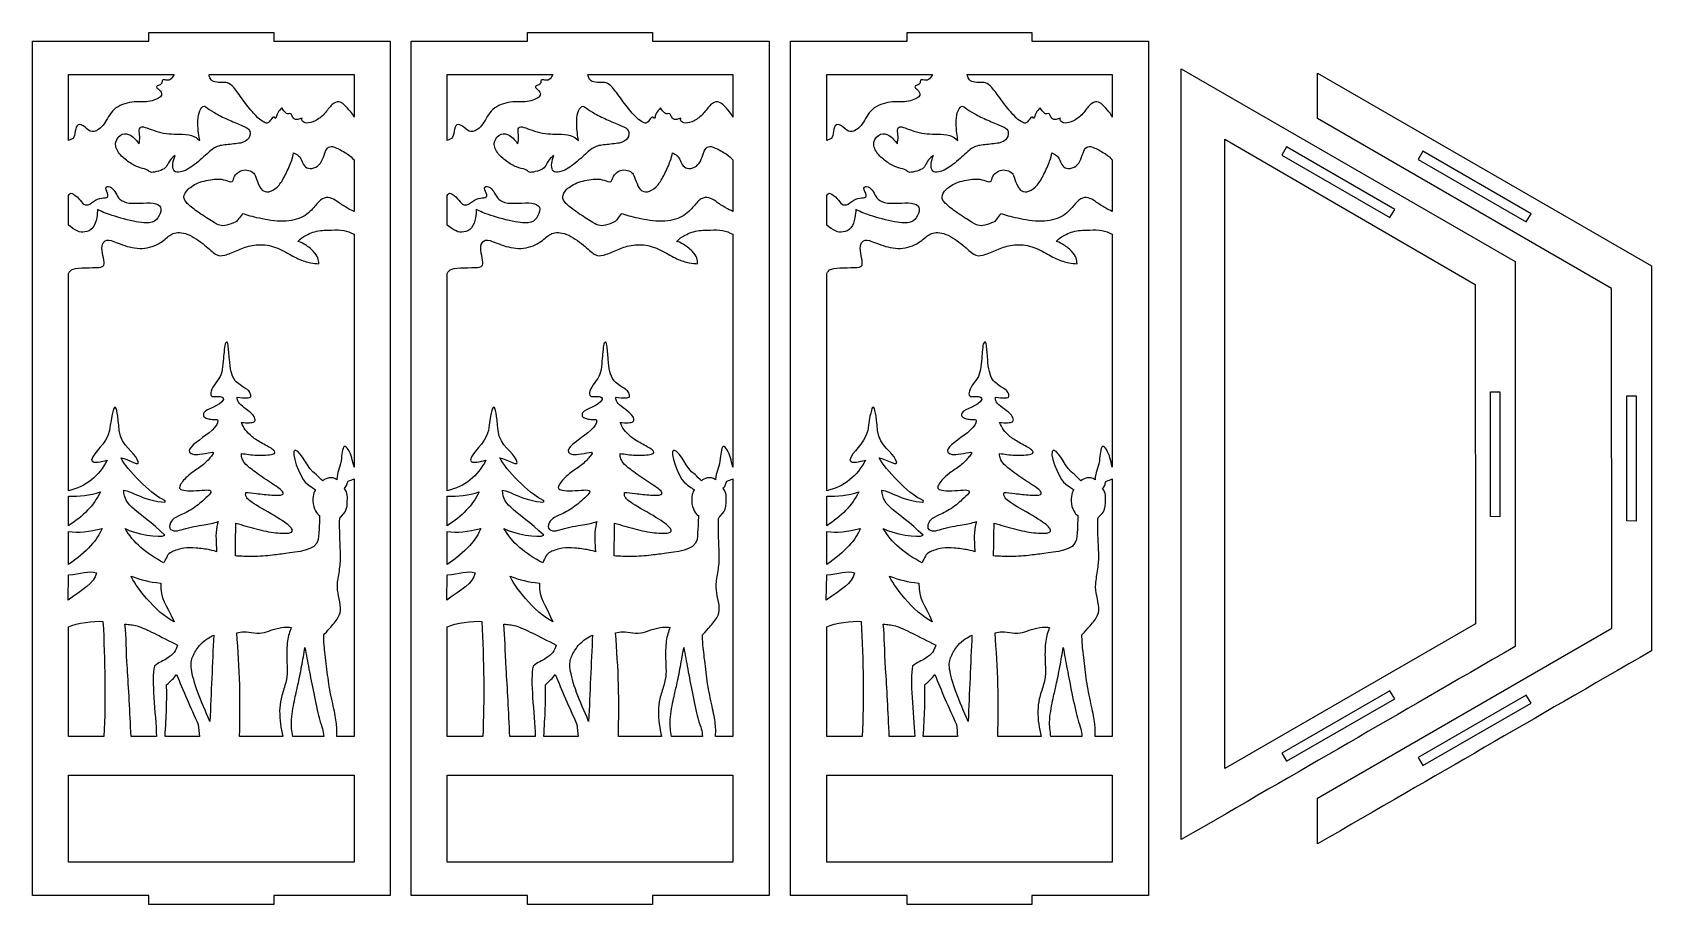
# Model space of a CAD drawing. Extents: x 0 to 537, y 11 to 300.
import ezdxf

# ---------------------------------------------------------------- set-up
doc = ezdxf.new("R2010")
doc.units = 0
doc.layers.add('Layer_1', color=7, linetype='CONTINUOUS')

msp = doc.modelspace()

# ---------------------------------------------------------------- linework, layer by layer
at = {"layer": 'Layer_1', "color": 5}
for points in [[(80.104192, 10.643412), (38.659858, 10.668812), (38.659858, 13.65138), (0.048736, 13.670642), (0.048736, 296.995521), (38.659858, 296.995521), (38.659858, 299.951264), (80.104192, 299.951264), (80.104192, 296.995521), (118.785508, 296.995521), (118.785508, 13.651354), (80.104192, 13.651354)], [(205.763164, 10.643438), (164.318831, 10.668838), (164.318831, 13.65138), (125.707709, 13.670695), (125.707709, 296.995522), (164.318831, 296.995522), (164.318831, 299.951264), (205.763164, 299.951264), (205.763164, 296.995522), (244.44448, 296.995522), (244.44448, 13.651354), (205.763164, 13.651354)], [(331.650869, 10.643438), (290.206536, 10.668838), (290.206536, 13.65138), (251.595408, 13.670695), (251.595408, 296.995522), (290.206536, 296.995522), (290.206536, 299.951264), (331.650869, 299.951264), (331.650869, 296.995522), (370.332185, 296.995522), (370.332185, 13.651354), (331.650869, 13.651354)], [(33.055772, 276.798882)], [(158.714744, 276.798886)], [(284.602449, 276.798886)], [(93.895466, 270.589107)], [(219.554438, 270.58911)], [(345.442143, 270.58911)], [(43.262153, 254.427757)], [(168.921126, 254.427759)], [(294.808831, 254.427759)], [(62.201319, 235.973794)], [(187.860292, 235.973797)], [(313.747997, 235.973797)], [(12.011421, 136.325924)], [(137.670394, 136.325916)], [(263.558094, 136.325916)], [(12.011421, 123.410157)], [(32.873569, 119.537204)], [(137.670394, 123.410149)], [(158.532542, 119.537204)], [(263.558094, 123.410149)], [(284.420231, 119.537204)], [(11.877894, 111.614674)], [(137.536867, 111.61468)], [(263.424567, 111.61468)], [(40.403806, 100.641845)], [(73.564565, 100.757055)], [(166.062779, 100.641853)], [(199.223537, 100.757053)], [(291.950484, 100.641853)], [(325.111242, 100.757053)], [(44.581419, 83.569238)], [(54.938083, 81.047182)], [(170.240391, 83.569243)], [(180.597056, 81.047182)], [(296.128096, 83.569243)], [(306.484761, 81.047182)], [(86.016677, 72.033074)], [(211.675649, 72.033066)], [(337.563354, 72.033066)], [(12.011421, 53.573558), (106.753131, 53.573558), (106.753131, 24.721891), (12.011421, 24.721891)], [(137.670394, 53.573563), (232.412103, 53.573563), (232.412103, 24.721891), (137.670394, 24.721891)], [(263.558094, 53.573563), (358.299808, 53.573563), (358.299808, 24.721891), (263.558094, 24.721891)]]:
    msp.add_lwpolyline(points, close=True, dxfattribs=at)
for points in [[(12.011421, 264.110803), (12.011421, 285.94369), (47.099881, 285.94369)], [(58.650664, 285.94369), (106.753131, 285.94369), (106.753131, 271.860419)], [(137.670394, 264.110805), (137.670394, 285.943691), (172.758854, 285.943691)], [(184.309636, 285.943691), (232.412103, 285.943691), (232.412103, 271.860422)], [(263.558094, 264.110805), (263.558094, 285.943691), (298.646559, 285.943691)], [(310.197341, 285.943691), (358.299808, 285.943691), (358.299808, 271.860422)], [(106.753131, 257.701608), (106.753131, 240.595668)], [(232.412103, 257.70161), (232.412103, 240.595671)], [(358.299808, 257.70161), (358.299808, 240.595671)], [(12.011421, 235.965216), (12.011421, 245.858802)], [(137.670394, 235.965219), (137.670394, 245.858805)], [(263.558094, 235.965219), (263.558094, 245.858805)], [(34.514631, 237.129909), (34.514631, 237.130579)], [(160.173604, 237.129912), (160.173604, 237.130581)], [(286.061309, 237.129912), (286.061309, 237.130581)], [(106.753131, 233.016041), (106.753131, 155.784814)], [(232.412103, 233.016043), (232.412103, 155.784803)], [(358.299808, 233.016043), (358.299808, 155.784803)], [(23.134981, 228.365608), (23.135087, 228.365706)], [(148.793954, 228.36561), (148.79406, 228.365708)], [(274.681659, 228.36561), (274.681765, 228.365708)], [(12.011316, 147.900469), (12.011316, 219.954847)], [(137.670289, 147.899506), (137.670289, 219.95485)], [(263.557988, 147.899506), (263.557988, 219.95485)], [(101.026436, 151.69484), (101.030405, 151.544541)], [(106.753104, 151.885784), (106.753104, 66.439219), (101.031649, 66.439219)], [(226.685409, 151.694848), (226.689378, 151.544538)], [(232.412077, 151.885798), (232.412077, 66.439219), (226.690621, 66.439219)], [(352.573114, 151.694848), (352.577082, 151.544538)], [(358.299782, 151.885798), (358.299782, 66.439219), (352.578326, 66.439219)], [(12.011421, 136.325924), (12.011421, 146.121649)], [(137.670394, 136.325916), (137.670394, 146.121638)], [(263.558094, 136.325916), (263.558094, 146.121638)], [(102.56235, 139.523885), (103.351327, 140.322627)], [(228.221323, 139.523882), (229.0103, 140.322633)], [(354.10902, 139.523882), (354.898007, 140.322633)], [(12.011421, 123.410157), (12.011421, 134.400972)], [(137.670394, 123.410149), (137.670394, 134.400967)], [(263.558094, 123.410149), (263.558094, 134.400967)], [(11.877894, 111.614674), (12.011421, 120.0712)], [(101.978143, 121.993911), (101.977931, 121.993911)], [(137.536867, 111.61468), (137.670394, 120.071213)], [(227.637115, 121.993913), (227.636903, 121.993913)], [(263.424567, 111.61468), (263.558094, 120.071213)], [(353.52482, 121.993913), (353.524608, 121.993913)], [(12.011421, 66.439219), (12.011421, 102.818466)], [(137.670394, 66.439219), (137.670394, 102.818474)], [(263.558094, 66.439219), (263.558094, 102.818474)], [(23.805118, 66.439219), (12.011421, 66.439219)], [(41.203166, 66.439219), (32.772641, 66.439219)], [(55.449814, 66.439219), (44.045426, 66.439219)], [(83.121103, 66.439219), (68.791799, 66.439219)], [(96.694149, 66.439219), (86.410641, 66.439219)], [(149.464091, 66.439219), (137.670394, 66.439219)], [(166.862138, 66.439219), (158.431614, 66.439219)], [(181.108787, 66.439219), (169.704398, 66.439219)], [(208.780076, 66.439219), (194.450772, 66.439219)], [(222.353121, 66.439219), (212.069614, 66.439219)], [(275.351796, 66.439219), (263.558094, 66.439219)], [(292.749843, 66.439219), (284.319319, 66.439219)], [(306.996491, 66.439219), (295.592103, 66.439219)], [(334.667781, 66.439219), (320.338476, 66.439219)], [(348.240826, 66.439219), (337.957319, 66.439219)]]:
    msp.add_lwpolyline(points, dxfattribs=at)
at = {"layer": 'Layer_1', "color": 6}
for points in [[(381.172164, 32.193248), (381.129037, 47.407525), (381.172164, 287.890813)], [(381.172164, 287.890813), (491.927198, 223.951974), (491.985856, 96.27644)], [(426.41356, 30.770874), (426.370433, 45.985152), (524.039359, 102.366698), (523.973346, 214.955585), (426.334132, 271.360598), (426.41356, 286.468439)], [(426.41356, 286.468439), (537.168593, 222.5296), (537.227251, 94.854066)]]:
    msp.add_lwpolyline(points, dxfattribs=at)
at = {"layer": 'Layer_1', "color": 7}
msp.add_lwpolyline([(478.73195, 216.377959), (478.797964, 103.789072), (395.643126, 55.786101), (395.643126, 264.480309)], close=True, dxfattribs=at)
at = {"layer": 'Layer_1', "color": 6}
for points in [[(451.994058, 241.196645), (416.067637, 261.938785), (414.517628, 259.254114), (450.409522, 238.532)], [(497.235454, 239.774272), (461.309032, 260.516412), (459.759024, 257.83174), (495.650917, 237.109626)], [(486.854791, 180.776049), (486.854791, 139.291763), (483.7548, 139.331742), (483.7548, 180.776049)], [(532.096186, 179.353675), (532.096186, 137.86939), (528.996196, 137.909368), (528.996196, 179.353675)], [(416.067452, 58.168658), (451.9939, 78.910804), (450.409231, 81.575449), (414.517443, 60.853333)], [(461.308847, 56.746285), (497.235295, 77.48843), (495.650626, 80.153075), (459.758838, 59.430959)]]:
    msp.add_lwpolyline(points, close=True, dxfattribs=at)
at = {"layer": 'Layer_1', "color": 5}
for points in [[(47.099881, 285.94369), (46.66144, 285.278062), (46.222629, 284.612825), (45.792496, 284.304133)], [(59.150197, 284.54401), (58.861775, 284.986332), (58.756497, 285.464913), (58.650664, 285.94369)], [(172.758854, 285.943691), (172.320413, 285.278063), (171.881602, 284.612826), (171.451468, 284.304134)], [(184.80917, 284.544011), (184.520747, 284.986333), (184.41547, 285.464914), (184.309636, 285.943691)], [(298.646559, 285.943691), (298.208118, 285.278063), (297.769306, 284.612826), (297.339173, 284.304134)], [(310.696875, 284.544011), (310.408452, 284.986333), (310.303175, 285.464914), (310.197341, 285.943691)], [(41.739159, 282.330551), (41.349083, 282.160074), (41.154059, 281.981311), (41.316434, 281.705078)], [(41.316434, 281.705078), (41.478914, 281.429041), (41.998926, 281.05524), (42.437632, 280.527241)], [(42.9251, 283.012747), (42.713672, 282.66351), (42.129049, 282.501027), (41.739159, 282.330551)], [(42.437632, 280.527241), (42.876152, 279.999534), (43.233393, 279.316751), (42.567569, 278.626267)], [(43.176772, 284.109101), (42.973731, 283.897979), (43.136132, 283.361986), (42.9251, 283.012747)], [(44.444179, 284.125373), (43.948429, 284.206954), (43.379787, 284.320217), (43.176772, 284.109101)], [(45.792496, 284.304133), (45.361675, 283.995833), (44.939532, 284.044471), (44.444179, 284.125373)], [(60.624244, 283.500096), (59.909498, 283.695234), (59.438699, 284.101394), (59.150197, 284.54401)], [(63.106247, 283.333811), (62.297813, 283.32164), (61.33928, 283.30535), (60.624244, 283.500096)], [(65.238418, 283.021028), (64.572197, 283.353988), (63.914364, 283.345995), (63.106247, 283.333811)], [(67.49624, 280.84002), (66.578745, 282.013664), (65.904533, 282.687873), (65.238418, 283.021028)], [(70.769797, 276.417083), (69.575971, 277.992992), (68.414397, 279.666276), (67.49624, 280.84002)], [(167.398131, 282.330551), (167.008056, 282.160075), (166.813032, 281.981312), (166.975406, 281.705079)], [(166.975406, 281.705079), (167.137887, 281.429042), (167.657899, 281.055241), (168.096605, 280.527241)], [(168.584073, 283.012748), (168.372644, 282.663511), (167.788021, 282.501028), (167.398131, 282.330551)], [(168.096605, 280.527241), (168.535125, 279.999535), (168.892366, 279.316751), (168.226542, 278.62627)], [(168.835745, 284.109102), (168.632703, 283.89798), (168.795105, 283.361987), (168.584073, 283.012748)], [(170.103152, 284.125374), (169.607402, 284.206955), (169.038759, 284.320218), (168.835745, 284.109102)], [(171.451468, 284.304134), (171.020647, 283.995834), (170.598505, 284.044472), (170.103152, 284.125374)], [(186.283216, 283.500097), (185.568471, 283.695235), (185.097671, 284.101394), (184.80917, 284.544011)], [(188.76522, 283.333812), (187.956785, 283.321641), (186.998253, 283.30535), (186.283216, 283.500097)], [(190.897391, 283.021029), (190.23117, 283.353989), (189.573337, 283.345996), (188.76522, 283.333812)], [(193.155213, 280.840021), (192.237717, 282.013665), (191.563506, 282.687874), (190.897391, 283.021029)], [(196.42877, 276.417087), (195.234944, 277.992995), (194.07337, 279.666277), (193.155213, 280.840021)], [(293.285836, 282.330551), (292.895761, 282.160075), (292.700736, 281.981312), (292.863111, 281.705079)], [(292.863111, 281.705079), (293.025592, 281.429042), (293.545604, 281.055241), (293.98431, 280.527241)], [(294.471778, 283.012748), (294.260349, 282.663511), (293.675726, 282.501028), (293.285836, 282.330551)], [(293.98431, 280.527241), (294.42283, 279.999535), (294.78007, 279.316751), (294.114246, 278.626271)], [(294.72345, 284.109102), (294.520408, 283.89798), (294.68281, 283.361987), (294.471778, 283.012748)], [(295.990857, 284.125374), (295.495107, 284.206955), (294.926464, 284.320218), (294.72345, 284.109102)], [(297.339173, 284.304134), (296.908352, 283.995834), (296.48621, 284.044472), (295.990857, 284.125374)], [(312.170921, 283.500097), (311.456176, 283.695235), (310.985376, 284.101394), (310.696875, 284.544011)], [(314.652925, 283.333812), (313.84449, 283.321641), (312.885958, 283.30535), (312.170921, 283.500097)], [(316.785096, 283.021029), (316.118875, 283.353989), (315.461041, 283.345996), (314.652925, 283.333812)], [(319.042918, 280.840021), (318.125422, 282.013665), (317.451211, 282.687874), (316.785096, 283.021029)], [(322.316475, 276.417087), (321.122649, 277.992996), (319.961075, 279.666277), (319.042918, 280.840021)], [(27.166782, 274.386279), (25.62344, 273.013598), (24.859747, 271.048098), (23.820305, 269.610207)], [(33.055772, 276.798877), (31.033059, 276.53863), (28.709937, 275.759155), (27.166782, 274.386279)], [(38.506241, 277.017997), (36.800129, 276.798882), (35.0783, 277.058838), (33.055772, 276.798882)], [(42.567569, 278.626267), (41.901348, 277.936075), (40.211798, 277.237599), (38.506241, 277.017997)], [(55.328264, 273.27248), (55.636557, 274.279644), (56.181122, 275.091674), (56.644222, 275.35163)], [(56.644222, 275.35163), (57.106714, 275.611877), (57.488905, 275.319269), (58.175181, 274.823924)], [(58.175181, 274.823924), (58.861484, 274.32877), (59.851978, 273.629807), (61.106923, 272.931331)], [(74.173477, 272.335296), (73.19047, 273.363128), (71.963703, 274.841566), (70.769797, 276.417083)], [(82.79974, 274.881918), (82.280019, 274.337932), (81.760007, 273.793364), (81.459414, 273.253475)], [(84.107126, 273.269458), (83.725623, 273.614895), (83.262814, 274.248357), (82.79974, 274.881918)], [(99.382183, 275.876608), (98.59862, 275.149962), (97.875487, 274.029341), (96.96151, 273.026073)], [(101.680936, 276.916622), (101.010932, 276.936995), (100.166355, 276.60384), (99.382183, 275.876608)], [(103.532993, 275.885186), (102.846584, 276.52284), (102.351258, 276.896445), (101.680936, 276.916622)], [(105.665164, 273.630881), (105.096813, 274.345925), (104.219269, 275.247435), (103.532993, 275.885186)], [(152.825754, 274.386283), (151.282413, 273.013601), (150.51872, 271.048101), (149.479278, 269.61021)], [(158.714744, 276.798881), (156.692031, 276.538634), (154.36891, 275.759158), (152.825754, 274.386283)], [(164.165214, 277.018001), (162.459101, 276.798886), (160.737272, 277.058842), (158.714744, 276.798886)], [(168.226542, 278.62627), (167.560321, 277.936078), (165.870771, 277.237602), (164.165214, 277.018001)], [(180.987237, 273.272482), (181.295529, 274.279648), (181.840095, 275.091678), (182.303195, 275.351634)], [(182.303195, 275.351634), (182.765687, 275.61188), (183.147877, 275.319272), (183.834154, 274.823927)], [(183.834154, 274.823927), (184.520456, 274.328773), (185.510951, 273.62981), (186.765896, 272.931334)], [(199.832449, 272.335299), (198.849443, 273.363131), (197.622676, 274.84157), (196.42877, 276.417087)], [(208.458713, 274.881921), (207.938992, 274.337935), (207.41898, 273.793367), (207.118387, 273.253477)], [(209.766098, 273.269461), (209.384596, 273.614898), (208.921787, 274.248361), (208.458713, 274.881921)], [(225.041156, 275.876612), (224.257592, 275.149966), (223.534459, 274.029344), (222.620483, 273.026076)], [(227.339909, 276.916626), (226.669904, 276.936998), (225.825328, 276.603843), (225.041156, 275.876612)], [(229.191966, 275.88519), (228.505557, 276.522843), (228.010231, 276.896448), (227.339909, 276.916626)], [(231.324137, 273.630884), (230.755785, 274.345929), (229.878242, 275.247438), (229.191966, 275.88519)], [(278.713459, 274.386283), (277.170118, 273.013601), (276.406425, 271.048101), (275.366983, 269.61021)], [(284.602449, 276.798881), (282.579736, 276.538634), (280.256615, 275.759159), (278.713459, 274.386283)], [(290.052919, 277.018001), (288.346806, 276.798886), (286.624977, 277.058842), (284.602449, 276.798886)], [(294.114246, 278.626271), (293.448026, 277.936079), (291.758476, 277.237603), (290.052919, 277.018001)], [(306.874942, 273.272482), (307.183234, 274.279648), (307.7278, 275.091678), (308.1909, 275.351634)], [(308.1909, 275.351634), (308.653392, 275.611881), (309.035582, 275.319273), (309.721859, 274.823928)], [(309.721859, 274.823928), (310.408161, 274.328774), (311.398655, 273.62981), (312.653601, 272.931334)], [(325.720154, 272.335299), (324.737148, 273.363131), (323.510381, 274.84157), (322.316475, 276.417087)], [(334.346418, 274.881922), (333.826697, 274.337936), (333.306685, 273.793368), (333.006091, 273.253477)], [(335.653803, 273.269461), (335.272301, 273.614899), (334.809491, 274.248361), (334.346418, 274.881922)], [(350.928861, 275.876612), (350.145297, 275.149966), (349.422164, 274.029345), (348.508188, 273.026076)], [(353.227614, 276.916626), (352.557609, 276.936999), (351.713033, 276.603844), (350.928861, 275.876612)], [(355.07967, 275.88519), (354.393262, 276.522844), (353.897935, 276.896449), (353.227614, 276.916626)], [(357.211842, 273.630885), (356.64349, 274.345929), (355.765947, 275.247439), (355.07967, 275.88519)], [(15.681219, 269.42316), (14.999017, 269.456008), (14.625214, 268.757045), (14.414182, 267.855244)], [(18.150734, 267.993947), (17.354497, 268.62741), (16.363711, 269.390801), (15.681219, 269.42316)], [(23.820305, 269.610207), (22.780598, 268.172416), (21.46464, 267.262816), (20.506213, 267.059491)], [(35.501024, 267.562052), (35.549681, 268.163254), (35.841993, 268.56142), (36.410821, 268.610058)], [(36.410821, 268.610058), (36.979172, 268.658697), (37.824066, 268.358098), (38.746139, 268.012952)], [(54.958853, 269.872989), (54.946153, 271.06301), (55.019575, 272.265412), (55.328264, 273.27248)], [(55.182056, 266.5467), (55.068205, 267.50542), (54.971024, 268.682967), (54.958853, 269.872989)], [(61.106923, 272.931331), (62.361842, 272.232855), (63.881238, 271.534088), (65.428469, 270.847796)], [(65.428469, 270.847796), (66.975725, 270.161406), (68.551743, 269.487298), (69.741759, 268.983568)], [(69.741759, 268.983568), (70.931484, 268.480129), (71.735421, 268.146974), (72.076389, 267.43193)], [(76.496598, 270.361513), (75.895385, 270.731416), (75.156272, 271.30776), (74.173477, 272.335296)], [(77.913706, 269.86607), (77.560302, 269.829615), (77.097784, 269.992099), (76.496598, 270.361513)], [(78.872159, 270.593298), (78.510818, 270.138207), (78.267348, 269.902815), (77.913706, 269.86607)], [(80.017726, 271.872506), (79.712926, 271.722206), (79.234162, 271.048098), (78.872159, 270.593298)], [(80.586368, 271.522975), (80.452357, 271.649007), (80.322235, 272.022805), (80.017726, 271.872506)], [(80.968162, 271.847944), (80.858228, 271.518882), (80.720591, 271.397335), (80.586368, 271.522975)], [(81.459414, 273.253475), (81.158821, 272.713291), (81.077805, 272.177004), (80.968162, 271.847944)], [(85.082221, 272.915834), (84.78991, 272.867196), (84.48929, 272.924592), (84.107126, 273.269458)], [(85.837607, 272.989328), (85.658854, 273.119159), (85.374824, 272.96496), (85.082221, 272.915834)], [(86.2965, 272.063453), (86.089569, 272.445051), (86.016068, 272.859497), (85.837607, 272.989328)], [(87.157745, 271.161652), (86.844981, 271.332129), (86.503431, 271.681852), (86.2965, 272.063453)], [(88.14435, 271.088646), (87.754566, 270.99946), (87.470536, 270.991173), (87.157745, 271.161652)], [(89.525607, 271.519467), (89.029884, 271.348697), (88.534531, 271.17822), (88.14435, 271.088646)], [(89.553785, 270.601291), (89.330477, 270.918169), (89.427764, 271.218768), (89.525607, 271.519467)], [(91.088845, 269.890435), (90.321553, 269.951453), (89.776988, 270.284413), (89.553785, 270.601291)], [(93.895466, 270.589107), (92.847716, 270.04093), (91.856719, 269.829613), (91.088845, 269.890435)], [(96.96151, 273.026073), (96.047798, 272.022805), (94.943454, 271.137284), (93.895466, 270.589107)], [(106.753131, 271.860419), (106.493469, 272.388419), (106.233701, 272.916419), (105.665164, 273.630881)], [(141.340192, 269.423163), (140.65799, 269.456011), (140.284187, 268.757048), (140.073155, 267.855247)], [(143.809707, 267.993949), (143.01347, 268.627412), (142.022684, 269.390804), (141.340192, 269.423163)], [(149.479278, 269.61021), (148.439571, 268.172419), (147.123613, 267.262818), (146.165186, 267.059494)], [(161.159997, 267.562054), (161.208654, 268.163256), (161.500966, 268.561423), (162.069793, 268.610061)], [(162.069793, 268.610061), (162.638145, 268.658699), (163.483039, 268.358101), (164.405112, 268.012955)], [(180.617826, 269.872991), (180.605126, 271.063013), (180.678548, 272.265415), (180.987237, 273.272482)], [(180.841028, 266.546702), (180.727178, 267.505423), (180.629997, 268.682969), (180.617826, 269.872991)], [(186.765896, 272.931334), (188.020814, 272.232858), (189.540211, 271.53409), (191.087441, 270.847798)], [(191.087441, 270.847798), (192.634698, 270.161408), (194.210715, 269.4873), (195.400732, 268.983571)], [(195.400732, 268.983571), (196.590457, 268.480132), (197.394393, 268.146977), (197.735362, 267.431932)], [(202.155571, 270.361515), (201.554358, 270.731419), (200.815244, 271.307763), (199.832449, 272.335299)], [(203.572679, 269.866072), (203.219275, 269.829618), (202.756757, 269.992101), (202.155571, 270.361515)], [(204.531132, 270.593301), (204.169791, 270.13821), (203.926321, 269.902818), (203.572679, 269.866072)], [(205.676698, 271.872508), (205.371898, 271.722209), (204.893135, 271.048101), (204.531132, 270.593301)], [(206.245341, 271.522978), (206.111329, 271.649009), (205.981207, 272.022808), (205.676698, 271.872508)], [(206.627135, 271.847947), (206.5172, 271.518885), (206.379564, 271.397338), (206.245341, 271.522978)], [(207.118387, 273.253477), (206.817793, 272.713293), (206.736778, 272.177007), (206.627135, 271.847947)], [(210.741194, 272.915837), (210.448882, 272.867199), (210.148263, 272.924595), (209.766098, 273.269461)], [(211.496579, 272.98933), (211.317827, 273.119161), (211.033797, 272.964962), (210.741194, 272.915837)], [(211.955473, 272.063455), (211.748542, 272.445053), (211.675041, 272.859499), (211.496579, 272.98933)], [(212.816718, 271.161655), (212.503954, 271.332131), (212.162403, 271.681855), (211.955473, 272.063455)], [(213.803323, 271.088648), (213.413538, 270.999463), (213.129508, 270.991176), (212.816718, 271.161655)], [(215.18458, 271.519469), (214.688857, 271.348699), (214.193504, 271.178223), (213.803323, 271.088648)], [(215.212758, 270.601294), (214.98945, 270.918172), (215.086737, 271.218771), (215.18458, 271.519469)], [(216.747818, 269.890438), (215.980526, 269.951456), (215.435961, 270.284416), (215.212758, 270.601294)], [(219.554438, 270.58911), (218.506688, 270.040933), (217.515691, 269.829615), (216.747818, 269.890438)], [(222.620483, 273.026076), (221.706771, 272.022808), (220.602426, 271.137287), (219.554438, 270.58911)], [(232.412103, 271.860422), (232.152441, 272.388422), (231.892673, 272.916422), (231.324137, 273.630884)], [(267.227897, 269.423162), (266.545695, 269.456011), (266.171892, 268.757047), (265.96086, 267.855247)], [(269.697412, 267.993949), (268.901175, 268.627412), (267.910389, 269.390804), (267.227897, 269.423162)], [(275.366983, 269.61021), (274.327276, 268.172419), (273.011318, 267.262818), (272.052891, 267.059494)], [(287.047702, 267.562054), (287.096359, 268.163256), (287.38867, 268.561423), (287.957498, 268.610061)], [(287.957498, 268.610061), (288.52585, 268.658699), (289.370744, 268.358101), (290.292816, 268.012954)], [(306.505531, 269.872991), (306.492831, 271.063013), (306.566253, 272.265415), (306.874942, 273.272482)], [(306.728733, 266.546702), (306.614883, 267.505423), (306.517701, 268.682969), (306.505531, 269.872991)], [(312.653601, 272.931334), (313.908519, 272.232858), (315.427916, 271.53409), (316.975146, 270.847798)], [(316.975146, 270.847798), (318.522403, 270.161408), (320.09842, 269.4873), (321.288436, 268.983571)], [(321.288436, 268.983571), (322.478162, 268.480132), (323.282098, 268.146977), (323.623067, 267.431932)], [(328.043275, 270.361515), (327.442063, 270.731419), (326.702949, 271.307763), (325.720154, 272.335299)], [(329.460384, 269.866072), (329.10698, 269.829618), (328.644462, 269.992101), (328.043275, 270.361515)], [(330.418837, 270.593301), (330.057495, 270.13821), (329.814026, 269.902818), (329.460384, 269.866072)], [(331.564403, 271.872508), (331.259603, 271.722209), (330.78084, 271.048101), (330.418837, 270.593301)], [(332.133046, 271.522978), (331.999034, 271.649009), (331.868912, 272.022808), (331.564403, 271.872508)], [(332.51484, 271.847947), (332.404905, 271.518885), (332.267269, 271.397338), (332.133046, 271.522978)], [(333.006091, 273.253477), (332.705498, 272.713293), (332.624483, 272.177007), (332.51484, 271.847947)], [(336.628899, 272.915837), (336.336587, 272.867199), (336.035967, 272.924595), (335.653803, 273.269461)], [(337.384284, 272.98933), (337.205532, 273.119161), (336.921501, 272.964962), (336.628899, 272.915837)], [(337.843177, 272.063455), (337.636247, 272.445053), (337.562746, 272.859499), (337.384284, 272.98933)], [(338.704423, 271.161655), (338.391659, 271.332131), (338.050108, 271.681855), (337.843177, 272.063455)], [(339.691028, 271.088648), (339.301243, 270.999463), (339.017213, 270.991176), (338.704423, 271.161655)], [(341.072285, 271.519469), (340.576561, 271.348699), (340.081209, 271.178223), (339.691028, 271.088648)], [(341.100463, 270.601294), (340.877155, 270.918172), (340.974442, 271.218771), (341.072285, 271.519469)], [(342.635522, 269.890438), (341.868231, 269.951456), (341.323665, 270.284416), (341.100463, 270.601294)], [(345.442143, 270.58911), (344.394393, 270.040933), (343.403396, 269.829615), (342.635522, 269.890438)], [(348.508188, 273.026076), (347.594476, 272.022808), (346.490131, 271.137287), (345.442143, 270.58911)], [(358.299808, 271.860422), (358.040146, 272.388422), (357.780378, 272.916422), (357.211842, 273.630885)], [(13.780928, 265.191464), (13.40731, 264.533535), (12.709419, 264.321927), (12.011421, 264.110803)], [(14.414182, 267.855244), (14.203071, 266.953933), (14.153832, 265.849295), (13.780928, 265.191464)], [(20.506213, 267.059491), (19.547681, 266.856657), (18.946786, 267.360092), (18.150734, 267.993947)], [(28.649427, 260.121712), (27.873537, 261.218259), (27.435413, 262.445028), (27.695366, 263.585925)], [(27.695366, 263.585925), (27.955134, 264.727211), (28.91327, 265.783501), (29.880084, 266.157109)], [(29.880084, 266.157109), (30.846501, 266.530616), (31.821305, 266.222315), (32.55264, 265.823855)], [(32.55264, 265.823855), (33.283472, 265.425978), (33.770544, 264.938623), (34.21343, 264.455364)], [(34.21343, 264.455364), (34.656051, 263.972103), (35.053931, 263.492741), (35.452394, 263.01338)], [(35.679512, 265.364962), (35.647154, 266.157109), (35.451812, 266.961146), (35.501024, 267.562052)], [(35.452394, 263.01338), (35.582225, 263.793342), (35.712056, 264.572816), (35.679512, 265.364962)], [(38.746139, 268.012952), (39.667815, 267.667906), (40.666882, 267.27773), (41.804087, 266.964945)], [(41.804087, 266.964945), (42.941372, 266.652454), (44.216479, 266.416771), (45.386043, 266.315107)], [(45.386043, 266.315107), (46.555581, 266.213738), (47.619867, 266.246586), (48.903573, 266.221731)], [(48.903573, 266.221731), (50.186669, 266.197468), (51.689185, 266.116461), (52.834672, 265.75504)], [(52.834672, 265.75504), (53.979948, 265.393717), (54.767612, 264.752357), (55.555674, 264.110803)], [(55.555674, 264.110803), (55.425446, 264.849927), (55.295906, 265.588464), (55.182056, 266.5467)], [(69.099906, 263.257056), (67.763681, 262.964742), (65.960387, 262.867272), (64.437392, 262.709173)], [(71.800641, 264.828969), (71.304997, 264.036825), (70.436052, 263.549373), (69.099906, 263.257056)], [(72.076389, 267.43193), (72.417623, 266.717369), (72.296073, 265.621116), (71.800641, 264.828969)], [(139.439901, 265.191467), (139.066283, 264.533538), (138.368392, 264.32193), (137.670394, 264.110805)], [(140.073155, 267.855247), (139.862044, 266.953936), (139.812805, 265.849298), (139.439901, 265.191467)], [(146.165186, 267.059494), (145.206654, 266.856659), (144.605759, 267.360095), (143.809707, 267.993949)], [(154.3084, 260.121714), (153.532509, 261.218261), (153.094386, 262.445031), (153.354339, 263.585928)], [(153.354339, 263.585928), (153.614107, 264.727213), (154.572242, 265.783504), (155.539056, 266.157111)], [(155.539056, 266.157111), (156.505473, 266.530618), (157.480278, 266.222318), (158.211613, 265.823858)], [(158.211613, 265.823858), (158.942445, 265.42598), (159.429516, 264.938626), (159.872402, 264.455367)], [(159.872402, 264.455367), (160.315024, 263.972106), (160.712904, 263.492744), (161.111367, 263.013383)], [(161.338485, 265.364965), (161.306126, 266.157111), (161.110784, 266.961148), (161.159997, 267.562054)], [(161.111367, 263.013383), (161.241198, 263.793345), (161.371029, 264.572818), (161.338485, 265.364965)], [(164.405112, 268.012955), (165.326788, 267.667909), (166.325854, 267.277733), (167.46306, 266.964948)], [(167.46306, 266.964948), (168.600345, 266.652456), (169.875451, 266.416774), (171.045016, 266.31511)], [(171.045016, 266.31511), (172.214553, 266.21374), (173.27884, 266.246588), (174.562545, 266.221733)], [(174.562545, 266.221733), (175.845642, 266.197471), (177.348158, 266.116464), (178.493645, 265.755043)], [(178.493645, 265.755043), (179.63892, 265.39372), (180.426585, 264.752359), (181.214646, 264.110805)], [(181.214646, 264.110805), (181.084418, 264.84993), (180.954878, 265.588466), (180.841028, 266.546702)], [(194.758879, 263.257059), (193.422654, 262.964744), (191.619359, 262.867274), (190.096365, 262.709175)], [(197.459613, 264.828972), (196.963969, 264.036828), (196.095025, 263.549375), (194.758879, 263.257059)], [(197.735362, 267.431932), (198.076595, 266.717372), (197.955046, 265.621119), (197.459613, 264.828972)], [(265.327606, 265.191467), (264.953988, 264.533538), (264.256091, 264.32193), (263.558094, 264.110805)], [(265.96086, 267.855247), (265.749749, 266.953936), (265.70051, 265.849298), (265.327606, 265.191467)], [(272.052891, 267.059494), (271.094359, 266.856659), (270.493464, 267.360095), (269.697412, 267.993949)], [(280.196105, 260.121714), (279.420214, 261.218261), (278.982091, 262.445031), (279.242044, 263.585928)], [(279.242044, 263.585928), (279.501812, 264.727213), (280.459947, 265.783504), (281.426761, 266.157111)], [(281.426761, 266.157111), (282.393178, 266.530618), (283.367983, 266.222318), (284.099318, 265.823858)], [(284.099318, 265.823858), (284.83015, 265.42598), (285.317221, 264.938626), (285.760107, 264.455367)], [(285.760107, 264.455367), (286.202729, 263.972106), (286.600609, 263.492744), (286.999071, 263.013383)], [(287.22619, 265.364965), (287.193831, 266.157111), (286.998489, 266.961148), (287.047702, 267.562054)], [(286.999071, 263.013383), (287.128903, 263.793345), (287.258734, 264.572818), (287.22619, 265.364965)], [(290.292816, 268.012954), (291.214493, 267.667909), (292.213559, 267.277733), (293.350765, 266.964948)], [(293.350765, 266.964948), (294.48805, 266.652456), (295.763156, 266.416774), (296.93272, 266.31511)], [(296.93272, 266.31511), (298.102258, 266.21374), (299.166545, 266.246588), (300.45025, 266.221733)], [(300.45025, 266.221733), (301.733347, 266.197471), (303.235863, 266.116464), (304.38135, 265.755043)], [(304.38135, 265.755043), (305.526625, 265.39372), (306.31429, 264.752359), (307.102351, 264.110805)], [(307.102351, 264.110805), (306.972123, 264.84993), (306.842583, 265.588466), (306.728733, 266.546702)], [(320.646584, 263.257058), (319.310359, 262.964744), (317.507064, 262.867274), (315.98407, 262.709175)], [(323.347318, 264.828972), (322.851674, 264.036828), (321.98273, 263.549375), (320.646584, 263.257058)], [(323.623067, 267.431932), (323.9643, 266.717372), (323.84275, 265.621119), (323.347318, 264.828972)], [(31.650834, 257.242714), (30.537917, 258.058837), (29.425291, 259.02536), (28.649427, 260.121712)], [(47.392193, 259.065712), (46.831911, 258.651753), (46.271259, 258.237405), (45.820674, 257.664862)], [(46.677712, 256.523479), (46.775, 257.392431), (47.083583, 258.229023), (47.392193, 259.065712)], [(56.861075, 258.668422), (55.419096, 257.352077), (53.59863, 255.784453), (52.087542, 254.866571)], [(60.51849, 261.691577), (59.3657, 261.050023), (58.302578, 259.984959), (56.861075, 258.668422)], [(64.437392, 262.709173), (62.914504, 262.551465), (61.67165, 262.333422), (60.51849, 261.691577)], [(85.980111, 257.210062), (86.422839, 258.408662), (86.560951, 259.188135), (86.699064, 259.968097)], [(86.699064, 259.968097), (87.291968, 259.707752), (87.884979, 259.44809), (88.3276, 259.054113)], [(88.3276, 259.054113), (88.770222, 258.660135), (89.062825, 258.132331), (89.334684, 257.514854)], [(94.655058, 255.621969), (95.390282, 256.174533), (95.918258, 256.986854), (96.308148, 257.888364)], [(96.308148, 257.888364), (96.698223, 258.790259), (96.94971, 259.781344), (97.307241, 260.544442)], [(97.307241, 260.544442), (97.664746, 261.308127), (98.127555, 261.84412), (98.68371, 262.035065)], [(98.68371, 262.035065), (99.240472, 262.225914), (99.890315, 262.071812), (100.950104, 261.596544)], [(100.950104, 261.596544), (102.010289, 261.121374), (103.480156, 260.32533), (104.515682, 259.622467)], [(104.515682, 259.622467), (105.551314, 258.919799), (106.152236, 258.310898), (106.753131, 257.701608)], [(157.309807, 257.242717), (156.19689, 258.05884), (155.084264, 259.025363), (154.3084, 260.121714)], [(173.051166, 259.065715), (172.490884, 258.651755), (171.930232, 258.237407), (171.479647, 257.664865)], [(172.336685, 256.523481), (172.433972, 257.392434), (172.742556, 258.229025), (173.051166, 259.065715)], [(182.520048, 258.668424), (181.078068, 257.35208), (179.257603, 255.784455), (177.746514, 254.866573)], [(186.177462, 261.69158), (185.024673, 261.050026), (183.961551, 259.984962), (182.520048, 258.668424)], [(190.096365, 262.709175), (188.573476, 262.551468), (187.330622, 262.333425), (186.177462, 261.69158)], [(211.639084, 257.210065), (212.081811, 258.408664), (212.219924, 259.188137), (212.358036, 259.9681)], [(212.358036, 259.9681), (212.950941, 259.707755), (213.543952, 259.448093), (213.986573, 259.054115)], [(213.986573, 259.054115), (214.429194, 258.660137), (214.721797, 258.132333), (214.993657, 257.514857)], [(220.314031, 255.621972), (221.049255, 256.174536), (221.577231, 256.986857), (221.967121, 257.888366)], [(221.967121, 257.888366), (222.357196, 258.790262), (222.608682, 259.781346), (222.966214, 260.544444)], [(222.966214, 260.544444), (223.323719, 261.30813), (223.786528, 261.844123), (224.342682, 262.035067)], [(224.342682, 262.035067), (224.899445, 262.225916), (225.549288, 262.071815), (226.609077, 261.596547)], [(226.609077, 261.596547), (227.669262, 261.121376), (229.139128, 260.325332), (230.174654, 259.622469)], [(230.174654, 259.622469), (231.210287, 258.919802), (231.811208, 258.310901), (232.412103, 257.70161)], [(283.197512, 257.242717), (282.084595, 258.05884), (280.971969, 259.025363), (280.196105, 260.121714)], [(298.938871, 259.065715), (298.378589, 258.651755), (297.817937, 258.237407), (297.367351, 257.664865)], [(298.22439, 256.523481), (298.321677, 257.392434), (298.630261, 258.229025), (298.938871, 259.065715)], [(308.407753, 258.668424), (306.965773, 257.35208), (305.145308, 255.784455), (303.634219, 254.866573)], [(312.065167, 261.69158), (310.912378, 261.050026), (309.849255, 259.984962), (308.407753, 258.668424)], [(315.98407, 262.709175), (314.461181, 262.551468), (313.218327, 262.333425), (312.065167, 261.69158)], [(337.526789, 257.210065), (337.969516, 258.408664), (338.107629, 259.188137), (338.245741, 259.9681)], [(338.245741, 259.9681), (338.838646, 259.707755), (339.431656, 259.448093), (339.874278, 259.054115)], [(339.874278, 259.054115), (340.316899, 258.660137), (340.609502, 258.132333), (340.881361, 257.514857)], [(346.201735, 255.621972), (346.93696, 256.174536), (347.464936, 256.986857), (347.854826, 257.888366)], [(347.854826, 257.888366), (348.244901, 258.790262), (348.496387, 259.781346), (348.853919, 260.544444)], [(348.853919, 260.544444), (349.211424, 261.30813), (349.674233, 261.844123), (350.230387, 262.035067)], [(350.230387, 262.035067), (350.78715, 262.225916), (351.436993, 262.071815), (352.496781, 261.596547)], [(352.496781, 261.596547), (353.556967, 261.121376), (355.026833, 260.325332), (356.062359, 259.622469)], [(356.062359, 259.622469), (357.097991, 258.919802), (357.698913, 258.310901), (358.299808, 257.70161)], [(34.981012, 255.341741), (33.876377, 255.760087), (32.763751, 256.426202), (31.650834, 257.242714)], [(37.848434, 254.480877), (37.182319, 254.753017), (36.085674, 254.923493), (34.981012, 255.341741)], [(39.074619, 253.652279), (38.749631, 253.834841), (38.514258, 254.208936), (37.848434, 254.480877)], [(40.593989, 253.627911), (39.814024, 253.477611), (39.39958, 253.469618), (39.074619, 253.652279)], [(43.262153, 254.427757), (42.518939, 254.070233), (41.373372, 253.778212), (40.593989, 253.627911)], [(44.687569, 255.784162), (44.34631, 255.207523), (44.005368, 254.78528), (43.262153, 254.427757)], [(45.820674, 257.664862), (45.369771, 257.092415), (45.028803, 256.360993), (44.687569, 255.784162)], [(46.978332, 254.228819), (46.69372, 254.752726), (46.579869, 255.654524), (46.677712, 256.523479)], [(48.54575, 253.619917), (47.717154, 253.559098), (47.262653, 253.70501), (46.978332, 254.228819)], [(52.087542, 254.866571), (50.576268, 253.948686), (49.374346, 253.68074), (48.54575, 253.619917)], [(67.135984, 252.202497), (67.505395, 252.917544), (68.22014, 253.567091), (68.959254, 253.940696)], [(68.959254, 253.940696), (69.698579, 254.314496), (70.46177, 254.41177), (71.217473, 254.302117)], [(71.217473, 254.302117), (71.97307, 254.192658), (72.720174, 253.87578), (73.191264, 253.514357)], [(73.191264, 253.514357), (73.662328, 253.152936), (73.857459, 252.746774), (74.161862, 251.942541)], [(81.878249, 249.319115), (82.711052, 250.310197), (83.376849, 251.544666), (84.083631, 252.970373)], [(84.083631, 252.970373), (84.790201, 254.395983), (85.53749, 256.012047), (85.980111, 257.210062)], [(89.334684, 257.514854), (89.606808, 256.897864), (89.858771, 256.19081), (90.305281, 255.671095)], [(90.305281, 255.671095), (90.752295, 255.151186), (91.393936, 254.818226), (92.185993, 254.798049)], [(92.185993, 254.798049), (92.978129, 254.77757), (93.920125, 255.069895), (94.655058, 255.621969)], [(160.639985, 255.341744), (159.535349, 255.76009), (158.422724, 256.426205), (157.309807, 257.242717)], [(163.507407, 254.48088), (162.841292, 254.753019), (161.744647, 254.923496), (160.639985, 255.341744)], [(164.733592, 253.652281), (164.408604, 253.834844), (164.173231, 254.208938), (163.507407, 254.48088)], [(166.252962, 253.627913), (165.472996, 253.477614), (165.058553, 253.469621), (164.733592, 253.652281)], [(168.921126, 254.427759), (168.177911, 254.070236), (167.032345, 253.778215), (166.252962, 253.627913)], [(170.346542, 255.784164), (170.005282, 255.207526), (169.66434, 254.785283), (168.921126, 254.427759)], [(171.479647, 257.664865), (171.028744, 257.092418), (170.687775, 256.360996), (170.346542, 255.784164)], [(172.637304, 254.228822), (172.352692, 254.752728), (172.238842, 255.654526), (172.336685, 256.523481)], [(174.204723, 253.61992), (173.376127, 253.5591), (172.921626, 253.705013), (172.637304, 254.228822)], [(177.746514, 254.866573), (176.235241, 253.948689), (175.033318, 253.680743), (174.204723, 253.61992)], [(192.794956, 252.2025), (193.164367, 252.917547), (193.879113, 253.567093), (194.618226, 253.940698)], [(194.618226, 253.940698), (195.357552, 254.314499), (196.120742, 254.411773), (196.876445, 254.302119)], [(196.876445, 254.302119), (197.632042, 254.192661), (198.379146, 253.875783), (198.850237, 253.514359)], [(198.850237, 253.514359), (199.321301, 253.152938), (199.516431, 252.746777), (199.820834, 251.942544)], [(207.537222, 249.319118), (208.370024, 250.3102), (209.035822, 251.544669), (209.742603, 252.970376)], [(209.742603, 252.970376), (210.449173, 254.395985), (211.196462, 256.01205), (211.639084, 257.210065)], [(214.993657, 257.514857), (215.265781, 256.897867), (215.517743, 256.190813), (215.964254, 255.671097)], [(215.964254, 255.671097), (216.411268, 255.151188), (217.052909, 254.818229), (217.844965, 254.798052)], [(217.844965, 254.798052), (218.637101, 254.777573), (219.579097, 255.069898), (220.314031, 255.621972)], [(286.52769, 255.341744), (285.423054, 255.76009), (284.310429, 256.426205), (283.197512, 257.242717)], [(289.395112, 254.48088), (288.728997, 254.753019), (287.632352, 254.923496), (286.52769, 255.341744)], [(290.621297, 253.652281), (290.296309, 253.834844), (290.060936, 254.208938), (289.395112, 254.48088)], [(292.140666, 253.627913), (291.360701, 253.477614), (290.946258, 253.469621), (290.621297, 253.652281)], [(294.808831, 254.427759), (294.065616, 254.070236), (292.92005, 253.778215), (292.140666, 253.627913)], [(296.234247, 255.784164), (295.892987, 255.207526), (295.552045, 254.785283), (294.808831, 254.427759)], [(297.367351, 257.664865), (296.916449, 257.092418), (296.57548, 256.360996), (296.234247, 255.784164)], [(298.525009, 254.228822), (298.240397, 254.752728), (298.126547, 255.654526), (298.22439, 256.523481)], [(300.092428, 253.61992), (299.263832, 253.5591), (298.809331, 253.705013), (298.525009, 254.228822)], [(303.634219, 254.866573), (302.122946, 253.948689), (300.921023, 253.680743), (300.092428, 253.61992)], [(318.682661, 252.2025), (319.052072, 252.917547), (319.766818, 253.567093), (320.505931, 253.940698)], [(320.505931, 253.940698), (321.245256, 254.314499), (322.008447, 254.411773), (322.76415, 254.302119)], [(322.76415, 254.302119), (323.519747, 254.192661), (324.266851, 253.875783), (324.737942, 253.514359)], [(324.737942, 253.514359), (325.209006, 253.152938), (325.404136, 252.746777), (325.708539, 251.942544)], [(333.424927, 249.319118), (334.257729, 250.3102), (334.923527, 251.544669), (335.630308, 252.970376)], [(335.630308, 252.970376), (336.336878, 254.395985), (337.084167, 256.01205), (337.526789, 257.210065)], [(340.881361, 257.514857), (341.153485, 256.897867), (341.405448, 256.190813), (341.851959, 255.671097)], [(341.851959, 255.671097), (342.298972, 255.151188), (342.940614, 254.818229), (343.73267, 254.798052)], [(343.73267, 254.798052), (344.524806, 254.777573), (345.466802, 255.069898), (346.201735, 255.621972)], [(25.121155, 246.053654), (24.999023, 246.679222), (24.365479, 247.694283), (24.389741, 248.275112)], [(24.389741, 248.275112), (24.414083, 248.855843), (25.096787, 249.002245), (25.744778, 248.746189)], [(25.744778, 248.746189), (26.392663, 248.49062), (27.00655, 247.832398), (27.445361, 247.150299)], [(27.445361, 247.150299), (27.883591, 246.4681), (28.147433, 245.761046), (28.664905, 245.103215)], [(50.326449, 245.428272), (50.367089, 246.183671), (50.829871, 247.044633), (51.719506, 247.905592)], [(51.719506, 247.905592), (52.608639, 248.766552), (53.924676, 249.628001), (55.650977, 250.236997)], [(55.650977, 250.236997), (57.377012, 250.84619), (59.512676, 251.203422), (60.983125, 251.288512)], [(60.983125, 251.288512), (62.453388, 251.37419), (63.257112, 251.187436), (64.102006, 250.915005)], [(64.102006, 250.915005), (64.946583, 250.643061), (65.832117, 250.285831), (66.286909, 250.496953)], [(66.286909, 250.496953), (66.741701, 250.708268), (66.766572, 251.488035), (67.135984, 252.202497)], [(74.161862, 251.942541), (74.466662, 251.138798), (74.880814, 249.936298), (75.290865, 249.079239)], [(75.290865, 249.079239), (75.701128, 248.22247), (76.107581, 247.710748), (76.73258, 247.393869)], [(76.73258, 247.393869), (77.358134, 247.077187), (78.203002, 246.95564), (79.124704, 247.267841)], [(79.124704, 247.267841), (80.046671, 247.580623), (81.045844, 248.328322), (81.878249, 249.319115)], [(150.780128, 246.053657), (150.657997, 246.679225), (150.024452, 247.694285), (150.048714, 248.275115)], [(150.048714, 248.275115), (150.073056, 248.855846), (150.75576, 249.002248), (151.403751, 248.746192)], [(151.403751, 248.746192), (152.051636, 248.490623), (152.665523, 247.832401), (153.104334, 247.150302)], [(153.104334, 247.150302), (153.542563, 246.468103), (153.806406, 245.761049), (154.323878, 245.103218)], [(175.985421, 245.428275), (176.026061, 246.183673), (176.488844, 247.044635), (177.378479, 247.905595)], [(177.378479, 247.905595), (178.267611, 248.766554), (179.583649, 249.628003), (181.309949, 250.237)], [(181.309949, 250.237), (183.035985, 250.846193), (185.171649, 251.203425), (186.642097, 251.288515)], [(186.642097, 251.288515), (188.11236, 251.374192), (188.916085, 251.187439), (189.760979, 250.915008)], [(189.760979, 250.915008), (190.605556, 250.643064), (191.491089, 250.285834), (191.945882, 250.496956)], [(191.945882, 250.496956), (192.400674, 250.708271), (192.425545, 251.488037), (192.794956, 252.2025)], [(199.820834, 251.942544), (200.125634, 251.138801), (200.539787, 249.936301), (200.949838, 249.079242)], [(200.949838, 249.079242), (201.360101, 248.222473), (201.766554, 247.71075), (202.391552, 247.393872)], [(202.391552, 247.393872), (203.017107, 247.07719), (203.861974, 246.955643), (204.783677, 247.267843)], [(204.783677, 247.267843), (205.705644, 247.580626), (206.704816, 248.328325), (207.537222, 249.319118)], [(276.667833, 246.053657), (276.545701, 246.679225), (275.912157, 247.694285), (275.936419, 248.275115)], [(275.936419, 248.275115), (275.960761, 248.855846), (276.643465, 249.002248), (277.291456, 248.746192)], [(277.291456, 248.746192), (277.939341, 248.490623), (278.553227, 247.832401), (278.992039, 247.150302)], [(278.992039, 247.150302), (279.430268, 246.468103), (279.694111, 245.761049), (280.211583, 245.103218)], [(301.873126, 245.428275), (301.913766, 246.183673), (302.376549, 247.044635), (303.266184, 247.905595)], [(303.266184, 247.905595), (304.155316, 248.766554), (305.471354, 249.628003), (307.197654, 250.237)], [(307.197654, 250.237), (308.92369, 250.846193), (311.059354, 251.203425), (312.529802, 251.288515)], [(312.529802, 251.288515), (314.000065, 251.374192), (314.80379, 251.187439), (315.648684, 250.915008)], [(315.648684, 250.915008), (316.49326, 250.643064), (317.378794, 250.285834), (317.833587, 250.496956)], [(317.833587, 250.496956), (318.288379, 250.708271), (318.31325, 251.488037), (318.682661, 252.2025)], [(325.708539, 251.942544), (326.013339, 251.138801), (326.427491, 249.936301), (326.837543, 249.079242)], [(326.837543, 249.079242), (327.247806, 248.222473), (327.654259, 247.71075), (328.279257, 247.393872)], [(328.279257, 247.393872), (328.904812, 247.07719), (329.749679, 246.955643), (330.671382, 247.267843)], [(330.671382, 247.267843), (331.593349, 247.580626), (332.592521, 248.328325), (333.424927, 249.319118)], [(12.011421, 245.858802), (12.295452, 246.297518), (12.579482, 246.736039), (13.192865, 246.549187)], [(13.192865, 246.549187), (13.805773, 246.362434), (14.748218, 245.550113), (15.434521, 244.798611)], [(15.434521, 244.798611), (16.120797, 244.047404), (16.551539, 243.356627), (17.099703, 242.991404)], [(17.099703, 242.991404), (17.647867, 242.625887), (18.314299, 242.585242), (19.098154, 242.999209)], [(19.098154, 242.999209), (19.881717, 243.413655), (20.783602, 244.282608), (21.697606, 244.684578)], [(21.697606, 244.684578), (22.611291, 245.086938), (23.536883, 245.021729), (24.195008, 245.107015)], [(24.195008, 245.107015), (24.852815, 245.192692), (25.242996, 245.428084), (25.121155, 246.053654)], [(28.664905, 245.103215), (29.182669, 244.445091), (29.954061, 243.836094), (31.156566, 243.531596)], [(31.156566, 243.531596), (32.358383, 243.226902), (33.990809, 243.226902), (35.60736, 243.28353)], [(35.60736, 243.28353), (37.224018, 243.340747), (38.823715, 243.4543), (40.083052, 243.291336)], [(40.083052, 243.291336), (41.342178, 243.12885), (42.259753, 242.690329), (42.572543, 241.938828)], [(42.572543, 241.938828), (42.885228, 241.187623), (42.593181, 240.123336), (42.113835, 239.169)], [(51.410605, 243.243367), (50.667391, 244.023035), (50.285597, 244.672873), (50.326449, 245.428272)], [(54.75269, 240.4981), (53.25827, 241.553806), (52.15382, 242.463695), (51.410605, 243.243367)], [(93.781906, 242.276651), (92.823744, 241.172208), (91.637617, 239.823894), (89.89912, 238.869362)], [(96.275499, 244.713519), (95.471747, 244.242735), (94.740439, 243.381482), (93.781906, 242.276651)], [(98.752713, 245.079035), (97.957058, 245.26608), (97.079832, 245.184596), (96.275499, 244.713519)], [(101.201881, 243.812012), (100.263828, 244.437481), (99.548765, 244.892279), (98.752713, 245.079035)], [(104.263719, 241.825946), (103.301694, 242.390691), (102.14012, 243.186444), (101.201881, 243.812012)], [(106.753131, 240.595668), (105.989729, 240.92853), (105.226353, 241.261783), (104.263719, 241.825946)], [(137.670394, 245.858805), (137.954425, 246.297521), (138.238455, 246.736041), (138.851838, 246.54919)], [(138.851838, 246.54919), (139.464746, 246.362436), (140.407192, 245.550115), (141.093494, 244.798614)], [(141.093494, 244.798614), (141.779771, 244.047406), (142.210512, 243.356629), (142.758676, 242.991407)], [(142.758676, 242.991407), (143.30684, 242.62589), (143.973272, 242.585245), (144.757127, 242.999212)], [(144.757127, 242.999212), (145.54069, 243.413658), (146.442576, 244.28261), (147.356579, 244.684581)], [(147.356579, 244.684581), (148.270264, 245.086941), (149.195856, 245.021732), (149.853981, 245.107018)], [(149.853981, 245.107018), (150.511788, 245.192695), (150.901969, 245.428087), (150.780128, 246.053657)], [(154.323878, 245.103218), (154.841641, 244.445094), (155.613034, 243.836097), (156.815539, 243.531598)], [(156.815539, 243.531598), (158.017356, 243.226904), (159.649782, 243.226904), (161.266333, 243.283533)], [(161.266333, 243.283533), (162.88299, 243.340749), (164.482687, 243.454303), (165.742025, 243.291338)], [(165.742025, 243.291338), (167.00115, 243.128852), (167.918725, 242.690332), (168.231516, 241.938831)], [(168.231516, 241.938831), (168.5442, 241.187626), (168.252153, 240.123339), (167.772808, 239.169003)], [(177.069578, 243.243369), (176.326363, 244.023038), (175.94457, 244.672876), (175.985421, 245.428275)], [(180.411662, 240.498103), (178.917243, 241.553809), (177.812793, 242.463698), (177.069578, 243.243369)], [(219.440879, 242.276653), (218.482717, 241.172211), (217.29659, 239.823897), (215.558092, 238.869365)], [(221.934471, 244.713521), (221.13072, 244.242738), (220.399412, 243.381484), (219.440879, 242.276653)], [(224.411686, 245.079038), (223.616031, 245.266082), (222.738804, 245.184599), (221.934471, 244.713521)], [(226.860854, 243.812014), (225.9228, 244.437484), (225.207737, 244.892282), (224.411686, 245.079038)], [(229.922692, 241.825949), (228.960667, 242.390694), (227.799093, 243.186447), (226.860854, 243.812014)], [(232.412103, 240.595671), (231.648701, 240.928532), (230.885325, 241.261786), (229.922692, 241.825949)], [(263.558094, 245.858805), (263.842124, 246.297521), (264.126155, 246.736041), (264.739543, 246.54919)], [(264.739543, 246.54919), (265.352451, 246.362436), (266.294896, 245.550115), (266.981199, 244.798614)], [(266.981199, 244.798614), (267.667475, 244.047406), (268.098217, 243.356629), (268.646381, 242.991407)], [(268.646381, 242.991407), (269.194545, 242.62589), (269.860977, 242.585245), (270.644832, 242.999212)], [(270.644832, 242.999212), (271.428395, 243.413658), (272.33028, 244.28261), (273.244284, 244.684581)], [(273.244284, 244.684581), (274.157969, 245.086941), (275.083561, 245.021732), (275.741686, 245.107018)], [(275.741686, 245.107018), (276.399493, 245.192695), (276.789674, 245.428087), (276.667833, 246.053657)], [(280.211583, 245.103218), (280.729346, 244.445094), (281.500739, 243.836097), (282.703244, 243.531598)], [(282.703244, 243.531598), (283.90506, 243.226904), (285.537487, 243.226904), (287.154038, 243.283533)], [(287.154038, 243.283533), (288.770695, 243.340749), (290.370392, 243.454303), (291.62973, 243.291338)], [(291.62973, 243.291338), (292.888855, 243.128852), (293.80643, 242.690332), (294.119221, 241.938831)], [(294.119221, 241.938831), (294.431905, 241.187626), (294.139858, 240.123339), (293.660512, 239.169003)], [(302.957283, 243.243369), (302.214068, 244.023038), (301.832275, 244.672876), (301.873126, 245.428275)], [(306.299367, 240.498103), (304.804948, 241.553809), (303.700497, 242.463698), (302.957283, 243.243369)], [(345.328584, 242.276653), (344.370422, 241.172211), (343.184295, 239.823897), (341.445797, 238.869365)], [(347.822176, 244.713521), (347.018425, 244.242738), (346.287116, 243.381484), (345.328584, 242.276653)], [(350.29939, 245.079038), (349.503735, 245.266082), (348.626509, 245.184599), (347.822176, 244.713521)], [(352.748559, 243.812014), (351.810505, 244.437484), (351.095442, 244.892282), (350.29939, 245.079038)], [(355.810397, 241.825949), (354.848372, 242.390694), (353.686798, 243.186447), (352.748559, 243.812014)], [(358.299808, 240.595671), (357.536406, 240.928532), (356.77303, 241.261786), (355.810397, 241.825949)], [(21.380317, 238.475091), (21.165105, 237.378739), (20.767039, 235.989486), (20.064386, 235.120534)], [(21.660855, 241.180006), (21.628205, 240.375675), (21.595635, 239.571932), (21.380317, 238.475091)], [(26.473282, 239.234291), (24.195008, 239.9778), (22.927865, 240.578803), (21.660855, 241.180006)], [(34.514631, 237.130579), (32.0412, 237.605847), (28.751953, 238.491368), (26.473282, 239.234291)], [(39.807092, 236.97961), (38.645544, 236.589823), (36.988036, 236.654935), (34.514631, 237.129909)], [(42.113835, 239.169), (41.63478, 238.214661), (40.96856, 237.369786), (39.807092, 236.97961)], [(59.443673, 237.423478), (58.132107, 238.239699), (56.247506, 239.442101), (54.75269, 240.4981)], [(62.201319, 235.973794), (61.494855, 236.176827), (60.75553, 236.607257), (59.443673, 237.423478)], [(67.330823, 237.017316), (66.660792, 236.664182), (65.458314, 236.242034), (64.520048, 236.018241)], [(68.455831, 238.110064), (68.139231, 237.654972), (68.001039, 237.370942), (67.330823, 237.017316)], [(69.763296, 239.815608), (69.267864, 239.190138), (68.772802, 238.565155), (68.455831, 238.110064)], [(75.396434, 238.288824), (73.093792, 238.79226), (71.428504, 239.303983), (69.763296, 239.815608)], [(83.255035, 237.322108), (80.639391, 237.28975), (77.699288, 237.785192), (75.396434, 238.288824)], [(89.89912, 238.869362), (88.160939, 237.915317), (85.870759, 237.354371), (83.255035, 237.322108)], [(147.03929, 238.475093), (146.824078, 237.378742), (146.426013, 235.989489), (145.723359, 235.120537)], [(147.319828, 241.180008), (147.287178, 240.375678), (147.254608, 239.571934), (147.03929, 238.475093)], [(152.132255, 239.234294), (149.853981, 239.977802), (148.586838, 240.578806), (147.319828, 241.180008)], [(160.173604, 237.130581), (157.700173, 237.60585), (154.410926, 238.491371), (152.132255, 239.234294)], [(165.466064, 236.979613), (164.304517, 236.589826), (162.647008, 236.654937), (160.173604, 237.129912)], [(167.772808, 239.169003), (167.293753, 238.214664), (166.627532, 237.369789), (165.466064, 236.979613)], [(185.102646, 237.42348), (183.791079, 238.239702), (181.906479, 239.442103), (180.411662, 240.498103)], [(187.860292, 235.973797), (187.153828, 236.17683), (186.414503, 236.607259), (185.102646, 237.42348)], [(192.989795, 237.017319), (192.319764, 236.664185), (191.117286, 236.242037), (190.179021, 236.018244)], [(194.114804, 238.110066), (193.798203, 237.654975), (193.660011, 237.370945), (192.989795, 237.017319)], [(195.422269, 239.81561), (194.926836, 239.19014), (194.431774, 238.565158), (194.114804, 238.110066)], [(201.055407, 238.288827), (198.752764, 238.792263), (197.087477, 239.303985), (195.422269, 239.81561)], [(208.914008, 237.322111), (206.298363, 237.289752), (203.358261, 237.785195), (201.055407, 238.288827)], [(215.558092, 238.869365), (213.819912, 237.91532), (211.529732, 237.354374), (208.914008, 237.322111)], [(272.926995, 238.475093), (272.711783, 237.378742), (272.313717, 235.989489), (271.611064, 235.120537)], [(273.207533, 241.180008), (273.174883, 240.375678), (273.142313, 239.571934), (272.926995, 238.475093)], [(278.01996, 239.234294), (275.741686, 239.977802), (274.474543, 240.578806), (273.207533, 241.180008)], [(286.061309, 237.130581), (283.587878, 237.60585), (280.298631, 238.491371), (278.01996, 239.234294)], [(291.353769, 236.979613), (290.192222, 236.589826), (288.534713, 236.654937), (286.061309, 237.129912)], [(293.660512, 239.169003), (293.181458, 238.214664), (292.515237, 237.369789), (291.353769, 236.979613)], [(310.99035, 237.42348), (309.678784, 238.239702), (307.794184, 239.442103), (306.299367, 240.498103)], [(313.747997, 235.973797), (313.041533, 236.17683), (312.302207, 236.607259), (310.99035, 237.42348)], [(318.8775, 237.017319), (318.207469, 236.664185), (317.004991, 236.242037), (316.066726, 236.018244)], [(320.002509, 238.110066), (319.685908, 237.654975), (319.547716, 237.370945), (318.8775, 237.017319)], [(321.309974, 239.81561), (320.814541, 239.19014), (320.319479, 238.565158), (320.002509, 238.110066)], [(326.943111, 238.288827), (324.640469, 238.792263), (322.975182, 239.303985), (321.309974, 239.81561)], [(334.801713, 237.322111), (332.186068, 237.289752), (329.245965, 237.785195), (326.943111, 238.288827)], [(341.445797, 238.869365), (339.707617, 237.91532), (337.417436, 237.354374), (334.801713, 237.322111)], [(14.931363, 234.084711), (14.041649, 234.486973), (13.026601, 235.225804), (12.011421, 235.965216)], [(17.469405, 233.759843), (16.583898, 233.617534), (15.820495, 233.682743), (14.931363, 234.084711)], [(20.064386, 235.120534), (19.361996, 234.251581), (18.354648, 233.901855), (17.469405, 233.759843)], [(23.861738, 230.534336), (24.316822, 231.009605), (24.950102, 231.245483), (26.209228, 230.89186)], [(43.599788, 230.963694), (44.915455, 231.941229), (45.581676, 232.816225), (46.771692, 233.253674)], [(46.771692, 233.253674), (47.961418, 233.690734), (49.675547, 233.690734), (51.580309, 232.948884)], [(51.580309, 232.948884), (53.484806, 232.207032), (55.580518, 230.72304), (57.1686, 229.408159)], [(64.520048, 236.018241), (63.581994, 235.795034), (62.907889, 235.770665), (62.201319, 235.973794)], [(88.086935, 230.579368), (88.59856, 231.099082), (89.110291, 231.619088), (90.129545, 232.244071)], [(90.129545, 232.244071), (91.149091, 232.869541), (92.676451, 233.600963), (94.337584, 233.974473)], [(94.337584, 233.974473), (95.998691, 234.348078), (97.793519, 234.364355), (99.324398, 234.400809)], [(99.324398, 234.400809), (100.855939, 234.437263), (102.12279, 234.494186), (103.316617, 234.266493)], [(103.316617, 234.266493), (104.510999, 234.039388), (105.631933, 233.527666), (106.753131, 233.016041)], [(140.590336, 234.084714), (139.700622, 234.486976), (138.685574, 235.225806), (137.670394, 235.965219)], [(143.128378, 233.759845), (142.242871, 233.617537), (141.479468, 233.682746), (140.590336, 234.084714)], [(145.723359, 235.120537), (145.020969, 234.251584), (144.013621, 233.901858), (143.128378, 233.759845)], [(149.520712, 230.534339), (149.975795, 231.009607), (150.609075, 231.245486), (151.868201, 230.891863)], [(169.258761, 230.963697), (170.574428, 231.941232), (171.240648, 232.816227), (172.430665, 233.253676)], [(172.430665, 233.253676), (173.62039, 233.690736), (175.33452, 233.690736), (177.239282, 232.948887)], [(177.239282, 232.948887), (179.143779, 232.207035), (181.239491, 230.723043), (182.827573, 229.408161)], [(190.179021, 236.018244), (189.240967, 235.795036), (188.566862, 235.770668), (187.860292, 235.973797)], [(213.745908, 230.579371), (214.257533, 231.099084), (214.769263, 231.619091), (215.788518, 232.244074)], [(215.788518, 232.244074), (216.808063, 232.869544), (218.335423, 233.600966), (219.996557, 233.974475)], [(219.996557, 233.974475), (221.657664, 234.34808), (223.452492, 234.364357), (224.983371, 234.400812)], [(224.983371, 234.400812), (226.514911, 234.437266), (227.781763, 234.494188), (228.975589, 234.266496)], [(228.975589, 234.266496), (230.169971, 234.039391), (231.290905, 233.527668), (232.412103, 233.016043)], [(266.478041, 234.084714), (265.588327, 234.486976), (264.573274, 235.225806), (263.558094, 235.965219)], [(269.016083, 233.759845), (268.130576, 233.617537), (267.367173, 233.682746), (266.478041, 234.084714)], [(271.611064, 235.120537), (270.908674, 234.251584), (269.901326, 233.901858), (269.016083, 233.759845)], [(275.408416, 230.534339), (275.8635, 231.009607), (276.49678, 231.245486), (277.755906, 230.891863)], [(295.146465, 230.963697), (296.462132, 231.941232), (297.128353, 232.816227), (298.31837, 233.253676)], [(298.31837, 233.253676), (299.508095, 233.690736), (301.222225, 233.690736), (303.126987, 232.948887)], [(303.126987, 232.948887), (305.031484, 232.207035), (307.127196, 230.723043), (308.715278, 229.408161)], [(316.066726, 236.018244), (315.128672, 235.795036), (314.454566, 235.770668), (313.747997, 235.973797)], [(339.633613, 230.579371), (340.145238, 231.099084), (340.656968, 231.619091), (341.676223, 232.244074)], [(341.676223, 232.244074), (342.695768, 232.869544), (344.223128, 233.600966), (345.884262, 233.974475)], [(345.884262, 233.974475), (347.545369, 234.34808), (349.340196, 234.364357), (350.871076, 234.400812)], [(350.871076, 234.400812), (352.402616, 234.437266), (353.669468, 234.494188), (354.863294, 234.266496)], [(354.863294, 234.266496), (356.057676, 234.039391), (357.17861, 233.527668), (358.299808, 233.016043)], [(23.135087, 228.365706), (23.131118, 229.344606), (23.407052, 230.059653), (23.861738, 230.534336)], [(23.614141, 225.120805), (23.422901, 226.14415), (23.13887, 227.387197), (23.134981, 228.365608)], [(26.209228, 230.89186), (27.467983, 230.53843), (29.352875, 229.596568), (31.480945, 228.987082)], [(31.480945, 228.987082), (33.608936, 228.37789), (35.980873, 228.101852), (38.149609, 228.503823)], [(38.149609, 228.503823), (40.318531, 228.906085), (42.283724, 229.986159), (43.599788, 230.963694)], [(57.1686, 229.408159), (58.756497, 228.093764), (59.836579, 226.948579), (60.811278, 226.363363)], [(60.811278, 226.363363), (61.786082, 225.778731), (62.655344, 225.754461), (63.84507, 226.055062)], [(63.84507, 226.055062), (65.03498, 226.355663), (66.545777, 226.980937), (67.967119, 227.589839)], [(67.967119, 227.589839), (69.38862, 228.199031), (70.720955, 228.792238), (72.361584, 229.161654)], [(72.361584, 229.161654), (74.002503, 229.531359), (75.951715, 229.677568), (77.884972, 229.368876)], [(77.884972, 229.368876), (79.818204, 229.059991), (81.735163, 228.296893), (83.456992, 227.419362)], [(83.456992, 227.419362), (85.179191, 226.542123), (86.70626, 225.551626), (88.200786, 224.856756)], [(90.243104, 229.746381), (89.321428, 230.303038), (88.70442, 230.441251), (88.086935, 230.579368)], [(93.232631, 227.366922), (92.391839, 228.2157), (91.165071, 229.190115), (90.243104, 229.746381)], [(94.767532, 225.124996), (94.527952, 225.795011), (94.073451, 226.518147), (93.232631, 227.366922)], [(148.79406, 228.365708), (148.790091, 229.344608), (149.066025, 230.059655), (149.520712, 230.534339)], [(149.273114, 225.120808), (149.081874, 226.144153), (148.797843, 227.3872), (148.793954, 228.36561)], [(151.868201, 230.891863), (153.126956, 230.538432), (155.011848, 229.596571), (157.139918, 228.987085)], [(157.139918, 228.987085), (159.267909, 228.377892), (161.639845, 228.101855), (163.808582, 228.503826)], [(163.808582, 228.503826), (165.977504, 228.906088), (167.942697, 229.986162), (169.258761, 230.963697)], [(182.827573, 229.408161), (184.41547, 228.093767), (185.495552, 226.948581), (186.47025, 226.363365)], [(186.47025, 226.363365), (187.445055, 225.778734), (188.314317, 225.754464), (189.504042, 226.055065)], [(189.504042, 226.055065), (190.693953, 226.355666), (192.20475, 226.98094), (193.626092, 227.589841)], [(193.626092, 227.589841), (195.047592, 228.199034), (196.379928, 228.79224), (198.020556, 229.161657)], [(198.020556, 229.161657), (199.661476, 229.531362), (201.610688, 229.677571), (203.543945, 229.368879)], [(203.543945, 229.368879), (205.477176, 229.059993), (207.394135, 228.296895), (209.115964, 227.419365)], [(209.115964, 227.419365), (210.838164, 226.542126), (212.365233, 225.551629), (213.859758, 224.856759)], [(215.902077, 229.746383), (214.980401, 230.30304), (214.363393, 230.441253), (213.745908, 230.579371)], [(218.891604, 227.366925), (218.050811, 228.215703), (216.824044, 229.190118), (215.902077, 229.746383)], [(220.426505, 225.124999), (220.186925, 225.795014), (219.732423, 226.518149), (218.891604, 227.366925)], [(274.681765, 228.365708), (274.677796, 229.344608), (274.95373, 230.059655), (275.408416, 230.534339)], [(275.160819, 225.120808), (274.969579, 226.144153), (274.685548, 227.3872), (274.681659, 228.36561)], [(277.755906, 230.891863), (279.014661, 230.538432), (280.899552, 229.596571), (283.027623, 228.987085)], [(283.027623, 228.987085), (285.155614, 228.377892), (287.52755, 228.101855), (289.696287, 228.503826)], [(289.696287, 228.503826), (291.865209, 228.906088), (293.830401, 229.986162), (295.146465, 230.963697)], [(308.715278, 229.408161), (310.303175, 228.093767), (311.383257, 226.948581), (312.357955, 226.363365)], [(312.357955, 226.363365), (313.33276, 225.778734), (314.202022, 225.754464), (315.391747, 226.055065)], [(315.391747, 226.055065), (316.581658, 226.355666), (318.092455, 226.98094), (319.513797, 227.589841)], [(319.513797, 227.589841), (320.935297, 228.199034), (322.267633, 228.79224), (323.908261, 229.161657)], [(323.908261, 229.161657), (325.549181, 229.531362), (327.498392, 229.677571), (329.43165, 229.368879)], [(329.43165, 229.368879), (331.364881, 229.059993), (333.28184, 228.296895), (335.003669, 227.419365)], [(335.003669, 227.419365), (336.725869, 226.542126), (338.252938, 225.551629), (339.747463, 224.856759)], [(341.789782, 229.746383), (340.868106, 230.30304), (340.251097, 230.441253), (339.633613, 230.579371)], [(344.779309, 227.366925), (343.938516, 228.215703), (342.711749, 229.190118), (341.789782, 229.746383)], [(346.31421, 225.124999), (346.07463, 225.795014), (345.620128, 226.518149), (344.779309, 227.366925)], [(12.011316, 219.954847), (12.327995, 220.539479), (12.644569, 221.124401), (13.566642, 221.453463)], [(13.566642, 221.453463), (14.488345, 221.78233), (16.015414, 221.855238), (17.635854, 221.887891)], [(17.635854, 221.887891), (19.25611, 221.920445), (20.970239, 221.912444), (22.046723, 222.005538)], [(22.046723, 222.005538), (23.122889, 222.099208), (23.561013, 222.293955), (23.731775, 222.793493)], [(23.731775, 222.793493), (23.902273, 223.293127), (23.804985, 224.09736), (23.614141, 225.120805)], [(88.200786, 224.856756), (89.695205, 224.162373), (91.157081, 223.764498), (92.294366, 223.540706)], [(92.294366, 223.540706), (93.431572, 223.317495), (94.243922, 223.268566), (95.056246, 223.219928)], [(95.056246, 223.219928), (95.031904, 223.837502), (95.007298, 224.454688), (94.767532, 225.124996)], [(137.670289, 219.95485), (137.986968, 220.539481), (138.303542, 221.124404), (139.225615, 221.453466)], [(139.225615, 221.453466), (140.147318, 221.782332), (141.674387, 221.855241), (143.294828, 221.887893)], [(143.294828, 221.887893), (144.915083, 221.920448), (146.629213, 221.912447), (147.705696, 222.00554)], [(147.705696, 222.00554), (148.781863, 222.099211), (149.219986, 222.293957), (149.390748, 222.793496)], [(149.390748, 222.793496), (149.561246, 223.29313), (149.463958, 224.097363), (149.273114, 225.120808)], [(213.859758, 224.856759), (215.354178, 224.162376), (216.816054, 223.764501), (217.953339, 223.540708)], [(217.953339, 223.540708), (219.090544, 223.317498), (219.902894, 223.268568), (220.715218, 223.21993)], [(220.715218, 223.21993), (220.690877, 223.837505), (220.66627, 224.45469), (220.426505, 225.124999)], [(263.557988, 219.95485), (263.874668, 220.539481), (264.191242, 221.124404), (265.11332, 221.453466)], [(265.11332, 221.453466), (266.035023, 221.782332), (267.562092, 221.855241), (269.182532, 221.887893)], [(269.182532, 221.887893), (270.802788, 221.920448), (272.516918, 221.912447), (273.593401, 222.00554)], [(273.593401, 222.00554), (274.669567, 222.099211), (275.107691, 222.293957), (275.278453, 222.793496)], [(275.278453, 222.793496), (275.448951, 223.29313), (275.351663, 224.097363), (275.160819, 225.120808)], [(339.747463, 224.856759), (341.241883, 224.162376), (342.703759, 223.764501), (343.841044, 223.540708)], [(343.841044, 223.540708), (344.978249, 223.317498), (345.790599, 223.268568), (346.602923, 223.21993)], [(346.602923, 223.21993), (346.578581, 223.837505), (346.553975, 224.45469), (346.31421, 225.124999)], [(64.107616, 196.869354), (63.713942, 196.244366), (63.624513, 193.595307), (63.42978, 191.808274)], [(65.005029, 196.097673), (64.891497, 197.267814), (64.501421, 197.494919), (64.107616, 196.869354)], [(65.428072, 191.569435), (65.294034, 193.169711), (65.11888, 194.928124), (65.005029, 196.097673)], [(189.766588, 196.869436), (189.372915, 196.244437), (189.283486, 193.595402), (189.088752, 191.808353)], [(190.664002, 196.097752), (190.550469, 197.267898), (190.160394, 197.49499), (189.766588, 196.869436)], [(191.087044, 191.569514), (190.953006, 193.169793), (190.777852, 194.928214), (190.664002, 196.097752)], [(315.654293, 196.869436), (315.26062, 196.244437), (315.17119, 193.595402), (314.976457, 191.808353)], [(316.551707, 196.097752), (316.438174, 197.267898), (316.048099, 197.49499), (315.654293, 196.869436)], [(316.974749, 191.569514), (316.840711, 193.169793), (316.665557, 194.928214), (316.551707, 196.097752)], [(63.42978, 191.808274), (63.194398, 189.247353), (63.091579, 186.839314), (61.93491, 185.16057)], [(65.975653, 187.471504), (65.654872, 188.527509), (65.562374, 189.969057), (65.428072, 191.569435)], [(189.088752, 191.808353), (188.853371, 189.247425), (188.750551, 186.839399), (187.593883, 185.160644)], [(191.634626, 187.471594), (191.313845, 188.527599), (191.221347, 189.969129), (191.087044, 191.569514)], [(314.976457, 191.808353), (314.741084, 189.247425), (314.63824, 186.839399), (313.481588, 185.160644)], [(317.522331, 187.471594), (317.20155, 188.527599), (317.109052, 189.969129), (316.974749, 191.569514)], [(61.93491, 185.16057), (61.38254, 184.34405), (60.504996, 183.223434), (59.948842, 182.277085)], [(67.356911, 184.405166), (66.508127, 185.392062), (66.296725, 186.415502), (65.975653, 187.471504)], [(70.577366, 181.915178), (69.692123, 182.467736), (68.205694, 183.41818), (67.356911, 184.405166)], [(187.593883, 185.160644), (187.041512, 184.34414), (186.163969, 183.223524), (185.607814, 182.277162)], [(193.015883, 184.405259), (192.1671, 185.392155), (191.955698, 186.415589), (191.634626, 187.471594)], [(196.236339, 181.915265), (195.351096, 182.467821), (193.864667, 183.418257), (193.015883, 184.405259)], [(313.481588, 185.160644), (312.929217, 184.34414), (312.051674, 183.223524), (311.495519, 182.277162)], [(318.903588, 184.405259), (318.054805, 185.392155), (317.843403, 186.415589), (317.522331, 187.471594)], [(322.124044, 181.915265), (321.238801, 182.467821), (319.752371, 183.418257), (318.903588, 184.405259)], [(28.874455, 167.882384), (28.056681, 178.213318), (26.984404, 178.213318), (25.657333, 167.882384)], [(63.437135, 178.236027), (62.393491, 175.811063), (57.867653, 175.29802), (56.913539, 173.768279)], [(59.948842, 182.277085), (59.392661, 181.330549), (59.156706, 180.559159), (59.209517, 180.028042)], [(59.209517, 180.028042), (59.262539, 179.497026), (59.603799, 179.206953), (60.212684, 179.141746)], [(60.212684, 179.141746), (60.821993, 179.076831), (61.69951, 179.237364), (62.369515, 179.142805)], [(62.369515, 179.142805), (63.039731, 179.048356), (63.502328, 178.698826), (63.437135, 178.236027)], [(67.9822, 178.659853), (67.978232, 178.916589), (67.994636, 178.916589), (68.010855, 178.916589)], [(68.380266, 177.319236), (68.010855, 177.888754), (67.985984, 178.402617), (67.9822, 178.659853)], [(68.010855, 178.916589), (69.164121, 178.817071), (70.317704, 178.71736), (71.122011, 178.71736)], [(70.329875, 175.466216), (69.464714, 176.124044), (68.749677, 176.749326), (68.380266, 177.319236)], [(72.023235, 180.775456), (71.74701, 181.209005), (71.462979, 181.363106), (70.577366, 181.915178)], [(71.122011, 178.71736), (71.925947, 178.71736), (72.380766, 178.817071), (72.473846, 179.222939)], [(72.473846, 179.222939), (72.567509, 179.629389), (72.299565, 180.341994), (72.023235, 180.775456)], [(154.533428, 167.881421), (153.715654, 178.212342), (152.643377, 178.212342), (151.316306, 167.881421)], [(189.096108, 178.235043), (188.052464, 175.810084), (183.526626, 175.297057), (182.572512, 173.767315)], [(185.607814, 182.277162), (185.051634, 181.330642), (184.815678, 180.559249), (184.868489, 180.028124)], [(184.868489, 180.028124), (184.921512, 179.497106), (185.262771, 179.207043), (185.871657, 179.141823)], [(185.871657, 179.141823), (186.480966, 179.076921), (187.358483, 179.237444), (188.028487, 179.141823)], [(188.028487, 179.141823), (188.698703, 179.047393), (189.161301, 178.697852), (189.096108, 178.235043)], [(193.641173, 178.659938), (193.637204, 178.916663), (193.653608, 178.916663), (193.669827, 178.916663)], [(194.039239, 177.31932), (193.669827, 177.888836), (193.644957, 178.40271), (193.641173, 178.659938)], [(193.669827, 178.916663), (194.823093, 178.817153), (195.976677, 178.717432), (196.780983, 178.717432)], [(195.988847, 175.466311), (195.123686, 176.124118), (194.40865, 176.749408), (194.039239, 177.31932)], [(197.682207, 180.775546), (197.405982, 181.209092), (197.121952, 181.363185), (196.236339, 181.915265)], [(196.780983, 178.717432), (197.58492, 178.717432), (198.039739, 178.817153), (198.132819, 179.223024)], [(198.132819, 179.223024), (198.226482, 179.629477), (197.958538, 180.342079), (197.682207, 180.775546)], [(280.421133, 167.881421), (279.603359, 178.212342), (278.531082, 178.212342), (277.204011, 167.881421)], [(314.983812, 178.235043), (313.940164, 175.810084), (309.414333, 175.297057), (308.460219, 173.767315)], [(311.495519, 182.277162), (310.939339, 181.330642), (310.703383, 180.559249), (310.756194, 180.028124)], [(310.756194, 180.028124), (310.809217, 179.497106), (311.150476, 179.207043), (311.759362, 179.141823)], [(311.759362, 179.141823), (312.368671, 179.076921), (313.246188, 179.237444), (313.916192, 179.141823)], [(313.916192, 179.141823), (314.586408, 179.047393), (315.049006, 178.697852), (314.983812, 178.235043)], [(319.528878, 178.659938), (319.524909, 178.916663), (319.541313, 178.916663), (319.557532, 178.916663)], [(319.926944, 177.31932), (319.557532, 177.888836), (319.532661, 178.40271), (319.528878, 178.659938)], [(319.557532, 178.916663), (320.710798, 178.817153), (321.864381, 178.717432), (322.668688, 178.717432)], [(321.876552, 175.466311), (321.011391, 176.124118), (320.296355, 176.749408), (319.926944, 177.31932)], [(323.569912, 180.775546), (323.293687, 181.209092), (323.009657, 181.363185), (322.124044, 181.915265)], [(322.668688, 178.717432), (323.472625, 178.717432), (323.927444, 178.817153), (324.020524, 179.223024)], [(324.020524, 179.223024), (324.114186, 179.629477), (323.846243, 180.342079), (323.569912, 180.775546)], [(56.913539, 173.768279), (56.742777, 173.4514), (56.723219, 172.977547), (56.830931, 172.682982)], [(56.830931, 172.682982), (56.938722, 172.388426), (57.669959, 172.03815), (58.080328, 171.88785)], [(72.856037, 173.48015), (72.209978, 174.117801), (71.19493, 174.80829), (70.329875, 175.466216)], [(73.887462, 171.79059), (73.777713, 172.257862), (73.501673, 172.842499), (72.856037, 173.48015)], [(182.572512, 173.767315), (182.40175, 173.450424), (182.382192, 172.976582), (182.489904, 172.681995)], [(182.489904, 172.681995), (182.597695, 172.38746), (183.328932, 172.037179), (183.739301, 171.886869)], [(198.51501, 173.480243), (197.86895, 174.117888), (196.853903, 174.808372), (195.988847, 175.466311)], [(199.546435, 171.790666), (199.436686, 172.257947), (199.160646, 172.84257), (198.51501, 173.480243)], [(308.460219, 173.767315), (308.289457, 173.450424), (308.269905, 172.976582), (308.377616, 172.681995)], [(308.377616, 172.681995), (308.485408, 172.38746), (309.216637, 172.037179), (309.627005, 171.886869)], [(324.402715, 173.480243), (323.756655, 174.117888), (322.741607, 174.808372), (321.876552, 175.466311)], [(325.43414, 171.790666), (325.324391, 172.257947), (325.048351, 172.84257), (324.402715, 173.480243)], [(25.657333, 167.882384), (24.336322, 162.848448), (20.395723, 161.110697), (19.687143, 158.03773)], [(34.856446, 158.309619), (33.920615, 160.718121), (29.579067, 162.564238), (28.874455, 167.882384)], [(61.581189, 171.231972), (62.074846, 167.214973), (47.356353, 161.662713), (53.653478, 159.922913)], [(58.080328, 171.88785), (58.490882, 171.73726), (59.095666, 171.644174), (59.692778, 171.601386)], [(59.692778, 171.601386), (60.290075, 171.5585), (60.878614, 171.567075), (61.195479, 171.552943)], [(61.195479, 171.552943), (61.512476, 171.538603), (61.5569, 171.501868), (61.581189, 171.231972)], [(70.69119, 168.13962), (70.138925, 168.919101), (69.757025, 169.723329), (69.375258, 170.527363)], [(69.375258, 170.527363), (70.325694, 170.4951), (71.27584, 170.462154), (72.027124, 170.478725)], [(72.912658, 165.853054), (71.966614, 166.603965), (71.24356, 167.359663), (70.69119, 168.13962)], [(72.027124, 170.478725), (72.778646, 170.495102), (73.331202, 170.560015), (73.635394, 170.767247)], [(73.635394, 170.767247), (73.940194, 170.974469), (73.997106, 171.323706), (73.887462, 171.79059)], [(151.316306, 167.881421), (149.995295, 162.847485), (146.054696, 161.109728), (145.346116, 158.036752)], [(160.515419, 158.308637), (159.579588, 160.717139), (155.23804, 162.56327), (154.533428, 167.881421)], [(187.240161, 171.230993), (187.733818, 167.21401), (173.015325, 161.661728), (179.312451, 159.921934)], [(183.739301, 171.886869), (184.149854, 171.736294), (184.754639, 171.643188), (185.351751, 171.600404)], [(185.351751, 171.600404), (185.949048, 171.557515), (186.537587, 171.566088), (186.854452, 171.551959)], [(186.854452, 171.551959), (187.171449, 171.537672), (187.215873, 171.500895), (187.240161, 171.230993)], [(196.350162, 168.139707), (195.797898, 168.919196), (195.415998, 169.723424), (195.034231, 170.52744)], [(195.034231, 170.52744), (195.984667, 170.495187), (196.934812, 170.462246), (197.686097, 170.478809)], [(198.571631, 165.853125), (197.625586, 166.604039), (196.902533, 167.359742), (196.350162, 168.139707)], [(197.686097, 170.478809), (198.437619, 170.495213), (198.990175, 170.560089), (199.294366, 170.767337)], [(199.294366, 170.767337), (199.599166, 170.974559), (199.656078, 171.323783), (199.546435, 171.790666)], [(277.204011, 167.881421), (275.883, 162.847485), (271.942401, 161.109728), (271.233821, 158.036752)], [(286.403124, 158.308637), (285.467293, 160.717139), (281.125745, 162.56327), (280.421133, 167.881421)], [(313.127866, 171.230993), (313.621526, 167.21401), (298.90302, 161.661728), (305.200156, 159.921934)], [(309.627005, 171.886869), (310.037559, 171.736294), (310.642344, 171.643188), (311.239456, 171.600404)], [(311.239456, 171.600404), (311.836752, 171.557515), (312.425292, 171.566088), (312.742157, 171.551959)], [(312.742157, 171.551959), (313.059154, 171.537672), (313.103577, 171.500895), (313.127866, 171.230993)], [(322.237867, 168.139707), (321.685602, 168.919196), (321.303703, 169.723424), (320.921936, 170.52744)], [(320.921936, 170.52744), (321.872372, 170.495187), (322.822517, 170.462246), (323.573801, 170.478809)], [(324.459335, 165.853125), (323.513291, 166.604039), (322.790238, 167.359742), (322.237867, 168.139707)], [(323.573801, 170.478809), (324.325324, 170.495213), (324.87788, 170.560089), (325.182071, 170.767337)], [(325.182071, 170.767337), (325.486871, 170.974559), (325.543783, 171.323783), (325.43414, 171.790666)], [(76.356686, 163.615319), (75.028742, 164.354438), (73.858993, 165.10146), (72.912658, 165.853054)], [(79.951236, 161.511313), (79.171271, 162.14458), (77.684842, 162.875909), (76.356686, 163.615319)], [(79.727425, 160.033165), (80.803909, 160.341466), (80.73099, 160.877747), (79.951236, 161.511313)], [(87.208897, 161.400759), (85.446674, 161.05764), (88.916092, 152.321294), (90.568224, 150.78085)], [(94.21532, 153.290732), (91.022122, 155.380663), (89.762732, 160.529997), (87.208897, 161.400759)], [(103.544291, 162.571218), (103.158608, 162.420919), (103.037502, 161.569966), (102.846262, 160.668451)], [(104.79532, 161.592519), (104.417918, 162.177243), (103.930582, 162.721517), (103.544291, 162.571218)], [(106.753131, 155.784814), (106.087357, 158.187053), (106.045135, 159.633345), (104.79532, 161.592519)], [(202.015659, 163.615412), (200.687715, 164.354525), (199.517966, 165.10155), (198.571631, 165.853125)], [(205.610209, 161.511392), (204.830243, 162.144672), (203.343814, 162.875981), (202.015659, 163.615412)], [(205.386398, 160.033244), (206.462881, 160.341537), (206.389962, 160.877821), (205.610209, 161.511392)], [(212.86787, 161.40077), (211.105647, 161.057632), (214.575065, 152.321302), (216.227197, 150.780845)], [(219.874293, 153.290735), (216.681095, 155.380652), (215.421705, 160.53), (212.86787, 161.40077)], [(229.203263, 162.571207), (228.81758, 162.420924), (228.696475, 161.569971), (228.505234, 160.668456)], [(230.454293, 161.592513), (230.076891, 162.177243), (229.589555, 162.721517), (229.203263, 162.571207)], [(232.412103, 155.784803), (231.74633, 158.187061), (231.704108, 159.633353), (230.454293, 161.592513)], [(327.903364, 163.615412), (326.57542, 164.354525), (325.405671, 165.10155), (324.459335, 165.853125)], [(331.497914, 161.511392), (330.717948, 162.144672), (329.231519, 162.875981), (327.903364, 163.615412)], [(331.274102, 160.033244), (332.350586, 160.341537), (332.277667, 160.877821), (331.497914, 161.511392)], [(338.755567, 161.40077), (336.993336, 161.057632), (340.462764, 152.321302), (342.114902, 150.780845)], [(345.761998, 153.290735), (342.568795, 155.380652), (341.309404, 160.53), (338.755567, 161.40077)], [(355.090968, 162.571207), (354.705285, 162.420924), (354.584185, 161.569971), (354.392944, 160.668456)], [(356.341997, 161.592513), (355.964596, 162.177243), (355.47726, 162.721517), (355.090968, 162.571207)], [(358.299808, 155.784803), (357.634037, 158.187061), (357.59181, 159.633353), (356.341997, 161.592513)], [(24.853, 158.03773), (22.152768, 152.719619), (17.872127, 149.340506), (12.011316, 147.900469)], [(19.687143, 158.03773), (20.168817, 156.707083), (23.081958, 157.679625), (24.853, 158.03773)], [(42.974207, 145.210543), (39.479881, 146.86716), (31.259648, 154.981388), (29.462386, 158.824861)], [(29.462386, 158.824861), (31.517167, 158.753024), (36.672361, 154.850991), (34.856446, 158.309619)], [(56.784452, 156.649353), (55.659337, 155.711006), (54.359969, 154.906768), (53.340714, 154.175933)], [(53.653478, 159.922913), (54.376241, 159.853516), (55.301832, 159.926803), (56.49214, 160.142028)], [(56.49214, 160.142028), (57.682156, 160.357243), (59.135751, 160.715057), (59.733048, 160.670221)], [(59.464813, 159.419186), (58.860002, 158.659689), (57.909566, 157.58732), (56.784452, 156.649353)], [(59.733048, 160.670221), (60.330133, 160.62548), (60.07018, 160.178482), (59.464813, 159.419186)], [(69.513371, 158.964696), (69.375258, 159.480509), (69.375258, 159.886668), (69.375258, 160.292827)], [(69.375258, 160.292827), (70.983819, 160.049151), (72.591877, 159.805475), (74.508836, 159.724283)], [(70.435153, 157.173472), (69.927523, 157.823307), (69.651562, 158.448872), (69.513371, 158.964696)], [(72.912658, 154.91175), (71.682293, 155.849523), (70.942967, 156.523629), (70.435153, 157.173472)], [(74.508836, 159.724283), (76.426007, 159.642992), (78.65155, 159.724283), (79.727425, 160.033165)], [(102.48319, 157.810035), (102.06877, 155.168165), (101.145904, 154.128477), (101.026436, 151.69484)], [(102.846262, 160.668451), (102.694634, 160.023849), (102.585912, 158.871845), (102.48319, 157.810035)], [(150.511973, 158.036752), (147.811741, 152.718653), (143.531101, 149.339527), (137.670289, 147.899506)], [(145.346116, 158.036752), (145.82779, 156.706109), (148.740932, 157.678638), (150.511973, 158.036752)], [(168.63318, 145.209566), (165.138854, 146.866175), (156.91862, 154.980417), (155.121359, 158.823887)], [(155.121359, 158.823887), (157.176139, 158.752053), (162.331334, 154.850004), (160.515419, 158.308637)], [(182.443424, 156.648377), (181.31831, 155.710032), (180.018941, 154.905805), (178.999687, 154.174946)], [(179.312451, 159.921934), (180.035213, 159.852534), (180.960805, 159.925903), (182.151113, 160.141062)], [(182.151113, 160.141062), (183.341129, 160.356274), (184.794723, 160.71407), (185.39202, 160.66925)], [(185.123786, 159.41822), (184.518975, 158.658708), (183.568538, 157.586351), (182.443424, 156.648377)], [(185.39202, 160.66925), (185.989106, 160.624509), (185.729152, 160.177495), (185.123786, 159.41822)], [(195.172343, 158.964778), (195.034231, 159.480583), (195.034231, 159.886745), (195.034231, 160.292907)], [(195.034231, 160.292907), (196.642792, 160.049225), (198.25085, 159.80557), (200.167809, 159.72437)], [(196.094125, 157.173548), (195.586496, 157.823392), (195.310535, 158.448946), (195.172343, 158.964778)], [(198.571631, 154.911837), (197.341265, 155.8496), (196.60194, 156.523705), (196.094125, 157.173548)], [(200.167809, 159.72437), (202.08498, 159.643063), (204.310522, 159.72437), (205.386398, 160.033244)], [(228.142162, 157.81003), (227.727743, 155.168165), (226.804876, 154.128485), (226.685409, 151.694848)], [(228.505234, 160.668456), (228.353607, 160.023852), (228.244884, 158.871856), (228.142162, 157.81003)], [(276.399678, 158.036752), (273.699446, 152.718653), (269.418805, 149.339527), (263.557988, 147.899506)], [(271.233821, 158.036752), (271.715495, 156.706109), (274.628636, 157.678638), (276.399678, 158.036752)], [(294.520885, 145.209566), (291.026559, 146.866175), (282.806325, 154.980417), (281.009064, 158.823887)], [(281.009064, 158.823887), (283.063844, 158.752053), (288.219039, 154.850004), (286.403124, 158.308637)], [(308.331129, 156.648377), (307.206015, 155.710032), (305.906646, 154.905805), (304.887392, 154.174946)], [(305.200156, 159.921934), (305.922918, 159.852534), (306.84851, 159.925903), (308.038817, 160.141062)], [(308.038817, 160.141062), (309.228834, 160.356274), (310.682428, 160.71407), (311.279725, 160.66925)], [(311.011491, 159.41822), (310.40668, 158.658708), (309.456243, 157.586351), (308.331129, 156.648377)], [(311.279725, 160.66925), (311.87681, 160.624509), (311.616857, 160.177495), (311.011491, 159.41822)], [(321.060048, 158.964778), (320.921936, 159.480583), (320.921936, 159.886745), (320.921936, 160.292907)], [(320.921936, 160.292907), (322.530496, 160.049225), (324.138555, 159.80557), (326.055514, 159.72437)], [(321.98183, 157.173548), (321.4742, 157.823392), (321.19824, 158.448946), (321.060048, 158.964778)], [(324.459335, 154.911837), (323.22897, 155.8496), (322.489645, 156.523705), (321.98183, 157.173548)], [(326.055514, 159.72437), (327.972685, 159.643063), (330.198227, 159.72437), (331.274102, 160.033244)], [(354.029857, 157.81003), (353.61544, 155.168165), (352.692573, 154.128485), (352.573114, 151.694848)], [(354.392944, 160.668456), (354.241312, 160.023852), (354.132594, 158.871856), (354.029857, 157.81003)], [(49.587785, 150.581598), (49.209801, 150.041416), (48.893492, 149.464588), (48.869124, 149.050425)], [(50.992722, 152.206242), (50.403707, 151.625223), (49.965478, 151.121496), (49.587785, 150.581598)], [(53.340714, 154.175933), (52.320878, 153.444614), (51.581844, 152.78668), (50.992722, 152.206242)], [(77.668543, 151.572991), (75.865434, 152.770998), (74.143526, 153.973402), (72.912658, 154.91175)], [(82.355637, 148.319897), (81.356465, 149.180864), (79.471864, 150.374974), (77.668543, 151.572991)], [(90.568224, 150.78085), (91.518687, 149.911903), (92.314421, 149.351057), (92.862506, 148.977445)], [(96.350026, 151.176085), (95.878962, 151.50924), (94.702683, 152.941485), (94.21532, 153.290732)], [(101.030405, 151.544541), (99.294164, 152.816784), (97.193134, 152.073043), (96.350026, 151.176085)], [(104.379665, 149.945523), (104.411515, 150.33558), (104.507303, 151.059985), (105.359073, 151.301039)], [(105.359073, 151.301039), (105.890594, 151.418784), (106.753104, 151.885784), (106.753104, 151.885784)], [(175.246758, 150.580634), (174.868774, 150.040435), (174.552464, 149.463617), (174.528096, 149.049438)], [(176.651695, 152.205255), (176.06268, 151.624257), (175.62445, 151.120517), (175.246758, 150.580634)], [(178.999687, 154.174946), (177.979851, 153.443638), (177.240816, 152.785698), (176.651695, 152.205255)], [(203.327516, 151.573087), (201.524407, 152.771093), (199.802499, 153.973492), (198.571631, 154.911837)], [(208.01461, 148.319982), (207.015437, 149.180936), (205.130837, 150.375053), (203.327516, 151.573087)], [(216.227197, 150.780845), (217.17766, 149.9119), (217.973394, 149.351063), (218.521478, 148.977445)], [(222.008999, 151.176079), (221.537935, 151.509243), (220.361656, 152.941485), (219.874293, 153.290735)], [(226.689378, 151.544538), (224.953137, 152.816787), (222.852107, 152.073043), (222.008999, 151.176079)], [(230.038637, 149.945529), (230.070488, 150.335577), (230.166275, 151.05998), (231.018046, 151.301042)], [(231.018046, 151.301042), (231.549567, 151.418782), (232.412077, 151.885798), (232.412077, 151.885798)], [(301.134463, 150.580634), (300.756479, 150.040435), (300.440169, 149.463617), (300.415801, 149.049438)], [(302.5394, 152.205255), (301.950385, 151.624257), (301.512155, 151.120517), (301.134463, 150.580634)], [(304.887392, 154.174946), (303.867555, 153.443638), (303.128521, 152.785698), (302.5394, 152.205255)], [(329.215221, 151.573087), (327.412112, 152.771093), (325.690204, 153.973492), (324.459335, 154.911837)], [(333.902315, 148.319982), (332.903142, 149.180936), (331.018541, 150.375053), (329.215221, 151.573087)], [(342.114902, 150.780845), (343.065365, 149.9119), (343.861099, 149.351063), (344.409183, 148.977445)], [(347.896709, 151.176079), (347.425645, 151.509243), (346.24936, 152.941485), (345.761998, 153.290735)], [(352.577082, 151.544538), (350.840834, 152.816787), (348.739804, 152.073043), (347.896709, 151.176079)], [(355.926337, 149.945529), (355.958193, 150.335577), (356.053972, 151.05998), (356.905745, 151.301042)], [(356.905745, 151.301042), (357.437267, 151.418782), (358.299782, 151.885798), (358.299782, 151.885798)], [(12.011421, 146.121649), (15.59552, 145.92437), (19.136836, 146.386965), (22.635553, 147.510613)], [(22.635553, 147.510613), (20.450942, 143.121686), (16.909626, 139.393337), (12.011421, 136.325924)], [(44.010421, 133.141002), (35.10153, 141.735177), (30.479524, 142.37204), (30.343634, 148.137361)], [(30.343634, 148.137361), (33.233651, 147.405455), (34.881053, 146.334961), (37.738817, 145.349449)], [(37.738817, 145.349449), (40.543242, 144.337897), (46.825006, 143.38501), (42.974207, 145.210543)], [(48.869124, 149.050425), (48.844253, 148.635981), (49.11262, 148.384508), (49.725897, 148.201655)], [(49.725897, 148.201655), (50.339096, 148.0187), (51.297522, 147.905149), (52.520109, 147.905149)], [(52.520109, 147.905149), (53.742484, 147.905149), (55.228913, 148.0187), (56.416681, 148.099893)], [(56.416681, 148.099893), (57.604475, 148.181184), (58.493104, 148.230018), (58.937393, 148.055448)], [(59.024626, 146.966791), (58.667676, 146.450978), (57.953698, 145.81742), (56.879781, 144.871461)], [(58.937393, 148.055448), (59.381946, 147.880879), (59.381946, 147.482713), (59.024626, 146.966791)], [(71.068909, 145.769673), (70.699286, 146.378667), (70.780487, 146.866019), (70.861687, 147.353382)], [(70.861687, 147.353382), (71.893404, 147.263902), (72.92504, 147.174621), (74.423746, 147.008034)], [(74.370618, 143.129669), (72.258634, 144.429056), (71.43832, 145.160182), (71.068909, 145.769673)], [(74.423746, 147.008034), (75.922373, 146.841651), (77.887856, 146.597684), (79.492025, 146.48413)], [(79.492025, 146.48413), (81.096511, 146.370285), (82.338968, 146.386661), (82.90351, 146.658798)], [(82.90351, 146.658798), (83.468263, 146.930644), (83.354704, 147.458943), (82.355637, 148.319897)], [(92.862506, 148.977445), (93.411278, 148.603938), (93.711898, 148.417184), (94.012491, 148.230333)], [(93.321796, 146.715731), (93.134947, 145.931582), (93.013398, 144.729178), (93.199664, 143.584194)], [(94.012491, 148.230333), (93.760528, 147.865113), (93.50883, 147.499305), (93.321796, 146.715731)], [(103.559457, 148.694388), (103.908998, 149.092274), (104.270477, 149.515179), (104.379665, 149.945523)], [(104.519741, 143.938532), (104.531673, 145.721757), (104.771338, 147.199283), (103.559457, 148.694388)], [(137.670394, 146.121638), (141.254493, 145.924365), (144.795809, 146.386962), (148.294527, 147.510621)], [(148.294527, 147.510621), (146.109915, 143.121686), (142.568599, 139.393337), (137.670394, 136.325916)], [(169.669394, 133.140015), (160.760503, 141.734211), (156.138496, 142.371063), (156.002606, 148.136387)], [(156.002606, 148.136387), (158.892624, 147.40447), (160.540025, 146.333993), (163.39779, 145.348473)], [(163.39779, 145.348473), (166.202214, 144.336918), (172.483978, 143.384047), (168.63318, 145.209566)], [(174.528096, 149.049438), (174.503226, 148.634994), (174.771592, 148.383534), (175.38487, 148.200681)], [(175.38487, 148.200681), (175.998068, 148.017722), (176.956495, 147.904162), (178.179082, 147.904162)], [(178.179082, 147.904162), (179.401457, 147.904162), (180.887886, 148.017722), (182.075653, 148.098922)], [(182.075653, 148.098922), (183.263447, 148.180202), (184.152077, 148.229044), (184.596365, 148.054472)], [(184.683598, 146.965818), (184.326649, 146.450012), (183.612671, 145.816441), (182.538754, 144.870476)], [(184.596365, 148.054472), (185.040918, 147.8799), (185.040918, 147.481729), (184.683598, 146.965818)], [(196.727882, 145.769769), (196.358259, 146.37876), (196.439459, 146.866096), (196.52066, 147.353459)], [(196.52066, 147.353459), (197.552376, 147.263977), (198.584013, 147.174706), (200.082719, 147.008124)], [(200.029591, 143.129756), (197.917607, 144.429151), (197.097293, 145.160274), (196.727882, 145.769769)], [(200.082719, 147.008124), (201.581345, 146.841728), (203.546829, 146.597756), (205.150998, 146.484223)], [(205.150998, 146.484223), (206.755484, 146.370373), (207.997941, 146.38675), (208.562482, 146.658874)], [(208.562482, 146.658874), (209.127236, 146.930734), (209.013676, 147.459027), (208.01461, 148.319982)], [(218.521478, 148.977445), (219.070251, 148.603932), (219.37087, 148.417189), (219.671463, 148.230341)], [(218.980769, 146.715733), (218.79392, 145.931588), (218.67237, 144.729189), (218.858637, 143.584204)], [(219.671463, 148.230341), (219.419501, 147.86511), (219.167803, 147.499297), (218.980769, 146.715733)], [(229.218429, 148.694393), (229.56797, 149.092274), (229.929449, 149.515184), (230.038637, 149.945529)], [(230.178713, 143.938534), (230.190646, 145.721747), (230.430311, 147.199286), (229.218429, 148.694393)], [(263.558094, 146.121638), (267.142198, 145.924365), (270.683514, 146.386962), (274.182231, 147.510621)], [(274.182231, 147.510621), (271.99762, 143.121686), (268.456304, 139.393337), (263.558094, 136.325916)], [(295.557099, 133.140015), (286.648208, 141.734211), (282.026201, 142.371063), (281.890311, 148.136387)], [(281.890311, 148.136387), (284.780329, 147.40447), (286.42773, 146.333993), (289.285495, 145.348473)], [(289.285495, 145.348473), (292.089919, 144.336918), (298.371683, 143.384047), (294.520885, 145.209566)], [(300.415801, 149.049438), (300.39093, 148.634994), (300.659297, 148.383534), (301.272575, 148.200681)], [(301.272575, 148.200681), (301.885773, 148.017722), (302.8442, 147.904162), (304.066787, 147.904162)], [(304.066787, 147.904162), (305.289162, 147.904162), (306.775591, 148.017722), (307.963358, 148.098922)], [(307.963358, 148.098922), (309.151152, 148.180202), (310.039782, 148.229044), (310.48407, 148.054472)], [(310.571303, 146.965818), (310.214354, 146.450012), (309.500376, 145.816441), (308.426459, 144.870476)], [(310.48407, 148.054472), (310.928623, 147.8799), (310.928623, 147.481729), (310.571303, 146.965818)], [(322.615586, 145.769769), (322.245964, 146.37876), (322.327164, 146.866096), (322.408365, 147.353459)], [(322.408365, 147.353459), (323.440081, 147.263977), (324.471718, 147.174706), (325.970424, 147.008124)], [(325.917295, 143.129756), (323.805312, 144.429151), (322.984998, 145.160274), (322.615586, 145.769769)], [(325.970424, 147.008124), (327.46905, 146.841728), (329.434534, 146.597756), (331.038703, 146.484223)], [(331.038703, 146.484223), (332.643189, 146.370373), (333.885646, 146.38675), (334.450187, 146.658874)], [(334.450187, 146.658874), (335.01494, 146.930734), (334.901381, 147.459027), (333.902315, 148.319982)], [(344.409183, 148.977445), (344.957956, 148.603932), (345.258575, 148.417189), (345.559168, 148.230341)], [(344.868474, 146.715733), (344.681625, 145.931588), (344.560075, 144.729189), (344.746342, 143.584204)], [(345.559168, 148.230341), (345.307206, 147.86511), (345.055507, 147.499297), (344.868474, 146.715733)], [(355.106129, 148.694393), (355.45567, 149.092274), (355.817144, 149.515184), (355.926337, 149.945529)], [(356.066407, 143.938534), (356.078314, 145.721747), (356.318, 147.199286), (355.106129, 148.694393)], [(52.806362, 141.687385), (51.240902, 140.708483), (49.542753, 140.009718), (48.393376, 139.465735)], [(56.879781, 144.871461), (55.805546, 143.92512), (54.37214, 142.665793), (52.806362, 141.687385)], [(82.160507, 138.527975), (79.886122, 139.961384), (76.482628, 141.829998), (74.370618, 143.129669)], [(93.199664, 143.584194), (93.386407, 142.438908), (93.882078, 141.350356), (94.292129, 140.709091)], [(94.292129, 140.709091), (94.702207, 140.067249), (95.027062, 139.871918), (95.352023, 139.677073)], [(95.352023, 139.677073), (95.319374, 138.702361), (95.28683, 137.727851), (95.221901, 136.314814)], [(103.351327, 140.322627), (104.009, 140.890698), (104.50948, 142.404867), (104.519741, 143.938532)], [(178.465334, 141.686401), (176.899874, 140.707496), (175.201726, 140.008731), (174.052349, 139.464748)], [(182.538754, 144.870476), (181.464519, 143.924141), (180.031112, 142.66483), (178.465334, 141.686401)], [(207.819479, 138.52807), (205.545095, 139.961477), (202.141601, 141.83007), (200.029591, 143.129756)], [(218.858637, 143.584204), (219.04538, 142.438903), (219.54105, 141.350354), (219.951102, 140.709083)], [(219.951102, 140.709083), (220.361179, 140.067257), (220.686035, 139.871915), (221.010996, 139.677076)], [(221.010996, 139.677076), (220.978346, 138.702377), (220.945803, 137.727864), (220.880874, 136.31483)], [(229.0103, 140.322633), (229.667972, 140.890693), (230.168453, 142.404877), (230.178713, 143.938534)], [(304.353039, 141.686401), (302.787579, 140.707496), (301.08943, 140.008731), (299.940054, 139.464748)], [(308.426459, 144.870476), (307.352224, 143.924141), (305.918817, 142.66483), (304.353039, 141.686401)], [(333.707184, 138.52807), (331.4328, 139.961477), (328.029305, 141.83007), (325.917295, 143.129756)], [(344.746342, 143.584204), (344.933085, 142.438903), (345.428755, 141.350354), (345.838806, 140.709083)], [(345.838806, 140.709083), (346.248884, 140.067257), (346.57374, 139.871915), (346.898701, 139.677076)], [(346.898701, 139.677076), (346.866051, 138.702377), (346.833507, 137.727864), (346.768579, 136.31483)], [(354.898007, 140.322633), (355.555682, 140.890693), (356.056142, 142.404877), (356.066407, 143.938534)], [(12.011421, 134.400972), (15.242487, 133.903386), (18.954485, 134.252038), (23.147284, 135.448399)], [(23.147284, 135.448399), (21.807831, 131.720626), (18.095753, 127.707945), (12.011421, 123.410157)], [(43.688079, 124.041749), (37.740484, 126.993163), (33.44418, 130.795598), (30.797553, 135.448375)], [(30.797553, 135.448375), (33.864365, 133.536388), (42.528384, 132.156541), (44.010421, 133.141002)], [(46.168125, 137.84109), (45.692854, 137.150599), (45.343604, 136.15952), (45.611653, 135.517971)], [(45.611653, 135.517971), (45.879597, 134.876119), (46.765131, 134.584095), (47.577454, 134.592089)], [(48.393376, 139.465735), (47.244, 138.921352), (46.64329, 138.531277), (46.168125, 137.84109)], [(47.577454, 134.592089), (48.389487, 134.599894), (49.128892, 134.908477), (50.127958, 135.209076)], [(50.127958, 135.209076), (51.127051, 135.509685), (52.385886, 135.801999), (53.614214, 136.045675)], [(53.614214, 136.045675), (54.842939, 136.289449), (56.041237, 136.484486), (56.997706, 136.622602)], [(56.997706, 136.622602), (57.953698, 136.760524), (58.667676, 136.842007), (59.408748, 137.020477)], [(59.408748, 137.020477), (60.150031, 137.199237), (60.918381, 137.475282), (61.68644, 137.75161)], [(61.68644, 137.75161), (61.394128, 136.630399), (61.101817, 135.509685), (61.000164, 134.088459)], [(67.377098, 126.298904), (67.43401, 129.929696), (67.490949, 133.56078), (67.54786, 137.191559)], [(67.54786, 137.191559), (69.789701, 136.509365), (72.031516, 135.826878), (74.277246, 135.254423)], [(74.277246, 135.254423), (76.523268, 134.681687), (78.77339, 134.218605), (80.755252, 133.983216)], [(86.059619, 135.368268), (85.580273, 136.095202), (84.434971, 137.094274), (82.160507, 138.527975)], [(85.401494, 133.963028), (86.35193, 134.186236), (86.5387, 134.641031), (86.059619, 135.368268)], [(95.221901, 136.314814), (95.156893, 134.901289), (95.059421, 133.049049), (94.884769, 131.798213)], [(101.982754, 136.691856), (101.930891, 138.434309), (101.88452, 139.089632), (102.56235, 139.523885)], [(102.05503, 132.110702), (101.997827, 133.885648), (101.966668, 135.629959), (101.982754, 136.691856)], [(137.670394, 134.400967), (140.90146, 133.903391), (144.613458, 134.252033), (148.806257, 135.448399)], [(148.806257, 135.448399), (147.466804, 131.720632), (143.754726, 127.707934), (137.670394, 123.410149)], [(169.347052, 124.040783), (163.399457, 126.992184), (159.103153, 130.794617), (156.456526, 135.447394)], [(156.456526, 135.447394), (159.523337, 133.535409), (168.187357, 132.155554), (169.669394, 133.140015)], [(171.827097, 137.840127), (171.351826, 137.149617), (171.002576, 136.158541), (171.270626, 135.517006)], [(171.270626, 135.517006), (171.538569, 134.875153), (172.424103, 134.583132), (173.236427, 134.591123)], [(174.052349, 139.464748), (172.902973, 138.920368), (172.302263, 138.530292), (171.827097, 137.840127)], [(173.236427, 134.591123), (174.04846, 134.598796), (174.787864, 134.907512), (175.786931, 135.208105)], [(175.786931, 135.208105), (176.786024, 135.508698), (178.044859, 135.801036), (179.273187, 136.044691)], [(179.273187, 136.044691), (180.501912, 136.288478), (181.70021, 136.483502), (182.656678, 136.621615)], [(182.656678, 136.621615), (183.612671, 136.759542), (184.326649, 136.841034), (185.067721, 137.019495)], [(185.067721, 137.019495), (185.809004, 137.198274), (186.577354, 137.474314), (187.345413, 137.750645)], [(187.345413, 137.750645), (187.053101, 136.62942), (186.760789, 135.508698), (186.659136, 134.087488)], [(193.036071, 126.298896), (193.092983, 129.929694), (193.149921, 133.560782), (193.206833, 137.191554)], [(193.206833, 137.191554), (195.448674, 136.509378), (197.690489, 135.826886), (199.936219, 135.254433)], [(199.936219, 135.254433), (202.182241, 134.68169), (204.432363, 134.218616), (206.414224, 133.983216)], [(211.718591, 135.368363), (211.239246, 136.095279), (210.093944, 137.094346), (207.819479, 138.52807)], [(211.060467, 133.963108), (212.010903, 134.18631), (212.197672, 134.641103), (211.718591, 135.368363)], [(220.880874, 136.31483), (220.815866, 134.901294), (220.718393, 133.049052), (220.543742, 131.798208)], [(227.641727, 136.691862), (227.589863, 138.434302), (227.543492, 139.089622), (228.221323, 139.523882)], [(227.714003, 132.110707), (227.6568, 133.885638), (227.62564, 135.629956), (227.641727, 136.691862)], [(263.558094, 134.400967), (266.789165, 133.903391), (270.501163, 134.252033), (274.693962, 135.448399)], [(274.693962, 135.448399), (273.354509, 131.720632), (269.642431, 127.707934), (263.558094, 123.410149)], [(295.234757, 124.040783), (289.287162, 126.992184), (284.990858, 130.794617), (282.34423, 135.447394)], [(282.34423, 135.447394), (285.411042, 133.535409), (294.075062, 132.155554), (295.557099, 133.140015)], [(297.714802, 137.840127), (297.239531, 137.149617), (296.890281, 136.158541), (297.158331, 135.517006)], [(297.158331, 135.517006), (297.426274, 134.875153), (298.311808, 134.583132), (299.124132, 134.591123)], [(299.940054, 139.464748), (298.790677, 138.920368), (298.189968, 138.530292), (297.714802, 137.840127)], [(299.124132, 134.591123), (299.936165, 134.598796), (300.675569, 134.907512), (301.674636, 135.208105)], [(301.674636, 135.208105), (302.673729, 135.508698), (303.932564, 135.801036), (305.160892, 136.044691)], [(305.160892, 136.044691), (306.389617, 136.288478), (307.587915, 136.483502), (308.544383, 136.621615)], [(308.544383, 136.621615), (309.500376, 136.759542), (310.214354, 136.841034), (310.955425, 137.019495)], [(310.955425, 137.019495), (311.696709, 137.198274), (312.465059, 137.474314), (313.233117, 137.750645)], [(313.233117, 137.750645), (312.940806, 136.62942), (312.648494, 135.508698), (312.546841, 134.087488)], [(318.923776, 126.298896), (318.980688, 129.929694), (319.037626, 133.560782), (319.094538, 137.191554)], [(319.094538, 137.191554), (321.336379, 136.509378), (323.578194, 135.826886), (325.823924, 135.254433)], [(325.823924, 135.254433), (328.069945, 134.68169), (330.320068, 134.218616), (332.301929, 133.983216)], [(337.606296, 135.368363), (337.12695, 136.095279), (335.981649, 137.094346), (333.707184, 138.52807)], [(336.948171, 133.963108), (337.898608, 134.18631), (338.085377, 134.641103), (337.606296, 135.368363)], [(346.768579, 136.31483), (346.703571, 134.901294), (346.606098, 133.049052), (346.431447, 131.798208)], [(353.529424, 136.691862), (353.477565, 138.434302), (353.431184, 139.089622), (354.10902, 139.523882)], [(353.601708, 132.110707), (353.544505, 133.885638), (353.513337, 135.629956), (353.529424, 136.691862)], [(54.333457, 128.918115), (52.849171, 129.052137), (51.663044, 129.076407), (50.282157, 128.845206)], [(61.000164, 134.088459), (60.898484, 132.666943), (60.987993, 130.944728), (61.048794, 129.828012)], [(61.048794, 129.828012), (61.109622, 128.711184), (61.142457, 128.199467), (61.174815, 127.687747)], [(80.755252, 133.983216), (82.737431, 133.747533), (84.451058, 133.739246), (85.401494, 133.963028)], [(94.884769, 131.798213), (94.164983, 127.819073), (87.711214, 127.684582), (83.996866, 127.056205)], [(102.266168, 126.883823), (102.241826, 128.549018), (102.111969, 130.335855), (102.05503, 132.110702)], [(179.99243, 128.917133), (178.508144, 129.051171), (177.322017, 129.075433), (175.94113, 128.84424)], [(186.659136, 134.087488), (186.557457, 132.665962), (186.646966, 130.943762), (186.707767, 129.827035)], [(186.707767, 129.827035), (186.768594, 128.710203), (186.801429, 128.198498), (186.833788, 127.686768)], [(206.414224, 133.983216), (208.396403, 133.747525), (210.11003, 133.739244), (211.060467, 133.963108)], [(220.543742, 131.798208), (219.823956, 127.819086), (213.370186, 127.684598), (209.655839, 127.056213)], [(227.925141, 126.883837), (227.900799, 128.549018), (227.770941, 130.335855), (227.714003, 132.110707)], [(305.880135, 128.917133), (304.395849, 129.051171), (303.209722, 129.075433), (301.828835, 128.84424)], [(312.546841, 134.087488), (312.445162, 132.665962), (312.53467, 130.943762), (312.595472, 129.827035)], [(312.595472, 129.827035), (312.656299, 128.710203), (312.689134, 128.198498), (312.721493, 127.686768)], [(332.301929, 133.983216), (334.284108, 133.747525), (335.997735, 133.739244), (336.948171, 133.963108)], [(346.431447, 131.798208), (345.711648, 127.819086), (339.257878, 127.684598), (335.543551, 127.056213)], [(353.812845, 126.883837), (353.788504, 128.549018), (353.658646, 130.335855), (353.601708, 132.110707)], [(44.756255, 126.194684), (44.412482, 125.595144), (44.050559, 124.818198), (43.688079, 124.041749)], [(46.375055, 127.67147), (45.424619, 127.216468), (45.099922, 126.793934), (44.756255, 126.194684)], [(50.282157, 128.845206), (48.901191, 128.613325), (47.325492, 128.125973), (46.375055, 127.67147)], [(58.789517, 128.317209), (57.599501, 128.540417), (55.817452, 128.784093), (54.333457, 128.918115)], [(61.174815, 127.687747), (60.577439, 127.890582), (59.979534, 128.09371), (58.789517, 128.317209)], [(72.311445, 126.120143), (70.284843, 126.120143), (68.831248, 126.209623), (67.377098, 126.298904)], [(78.93558, 126.445012), (76.93742, 126.209623), (74.338365, 126.120143), (72.311445, 126.120143)], [(83.996866, 127.056205), (82.204396, 126.858191), (80.934031, 126.680404), (78.93558, 126.445012)], [(101.977931, 121.993911), (102.20923, 123.675187), (102.290721, 125.218824), (102.266168, 126.883823)], [(170.415228, 126.193698), (170.071455, 125.594178), (169.709531, 124.817229), (169.347052, 124.040783)], [(172.034028, 127.670496), (171.083592, 127.215492), (170.758895, 126.792952), (170.415228, 126.193698)], [(175.94113, 128.84424), (174.560164, 128.61236), (172.984464, 128.124997), (172.034028, 127.670496)], [(184.44849, 128.316238), (183.258473, 128.53944), (181.476425, 128.783122), (179.99243, 128.917133)], [(186.833788, 127.686768), (186.236412, 127.889597), (185.638506, 128.092744), (184.44849, 128.316238)], [(197.970418, 126.120143), (195.943815, 126.120143), (194.490221, 126.209625), (193.036071, 126.298896)], [(204.594553, 126.445025), (202.596393, 126.209625), (199.997338, 126.120143), (197.970418, 126.120143)], [(209.655839, 127.056213), (207.863369, 126.858199), (206.593003, 126.680399), (204.594553, 126.445025)], [(227.636903, 121.993913), (227.868202, 123.675182), (227.949694, 125.21884), (227.925141, 126.883837)], [(296.302933, 126.193698), (295.95916, 125.594178), (295.597236, 124.817229), (295.234757, 124.040783)], [(297.921733, 127.670496), (296.971297, 127.215492), (296.6466, 126.792952), (296.302933, 126.193698)], [(301.828835, 128.84424), (300.447869, 128.61236), (298.872169, 128.124997), (297.921733, 127.670496)], [(310.336195, 128.316238), (309.146178, 128.53944), (307.36413, 128.783122), (305.880135, 128.917133)], [(312.721493, 127.686768), (312.124116, 127.889597), (311.526211, 128.092744), (310.336195, 128.316238)], [(323.858123, 126.120143), (321.83152, 126.120143), (320.377926, 126.209625), (318.923776, 126.298896)], [(330.482257, 126.445025), (328.484098, 126.209625), (325.885043, 126.120143), (323.858123, 126.120143)], [(335.543551, 127.056213), (333.751079, 126.858199), (332.480708, 126.680399), (330.482257, 126.445025)], [(353.524608, 121.993913), (353.755907, 123.675182), (353.837399, 125.21884), (353.812845, 126.883837)], [(21.289138, 120.724122), (20.438267, 116.984306), (16.86558, 115.253457), (11.877894, 111.614674)], [(12.011421, 120.0712), (15.931038, 120.212924), (18.792027, 121.580703), (21.289138, 120.724122)], [(32.873569, 119.537204), (36.42509, 118.324283), (38.607008, 117.660009), (42.621494, 117.273382)], [(47.041006, 104.482799), (40.965829, 107.242096), (33.54269, 117.325274), (32.873569, 119.537204)], [(101.267286, 117.014511), (101.364759, 118.492949), (101.746923, 120.312343), (101.978143, 121.993911)], [(146.94811, 120.724125), (146.097239, 116.984319), (142.524554, 115.253468), (137.536867, 111.61468)], [(137.670394, 120.071213), (141.590011, 120.212924), (144.450999, 121.580714), (146.94811, 120.724125)], [(158.532542, 119.537204), (162.084062, 118.324275), (164.26598, 117.660012), (168.280466, 117.273376)], [(172.699979, 104.482809), (166.624802, 107.242096), (159.201662, 117.325288), (158.532542, 119.537204)], [(226.926259, 117.014508), (227.023732, 118.492947), (227.405896, 120.312354), (227.637115, 121.993913)], [(272.83582, 120.724125), (271.984946, 116.984319), (268.412251, 115.253468), (263.424567, 111.61468)], [(263.558094, 120.071213), (267.477716, 120.212924), (270.338709, 121.580714), (272.83582, 120.724125)], [(284.420231, 119.537204), (287.971759, 118.324275), (290.153672, 117.660012), (294.168169, 117.273376)], [(298.587689, 104.482809), (292.512512, 107.242096), (285.089362, 117.325288), (284.420231, 119.537204)], [(352.813964, 117.014508), (352.911436, 118.492947), (353.293601, 120.312354), (353.52482, 121.993913)], [(42.621494, 117.273382), (42.479309, 111.824002), (44.418933, 110.511566), (47.041006, 104.482799)], [(101.61651, 113.099397), (101.356769, 114.399078), (101.169999, 115.536363), (101.267286, 117.014511)], [(102.270163, 109.123561), (102.209441, 110.337859), (101.876463, 111.799729), (101.61651, 113.099397)], [(168.280466, 117.273376), (168.138282, 111.823992), (170.077905, 110.511579), (172.699979, 104.482809)], [(227.275483, 113.099389), (227.015741, 114.399075), (226.828972, 115.53636), (226.926259, 117.014508)], [(227.929136, 109.123575), (227.868414, 110.337853), (227.535436, 111.799729), (227.275483, 113.099389)], [(294.168169, 117.273376), (294.025981, 111.823992), (295.965615, 110.511579), (298.587689, 104.482809)], [(353.163187, 113.099389), (352.903446, 114.399075), (352.716677, 115.53636), (352.813964, 117.014508)], [(353.816841, 109.123575), (353.756119, 110.337853), (353.423141, 111.799729), (353.163187, 113.099389)], [(101.425878, 105.780892), (102.120435, 106.942458), (102.331573, 107.908886), (102.270163, 109.123561)], [(227.08485, 105.780882), (227.779408, 106.942455), (227.990546, 107.908899), (227.929136, 109.123575)], [(352.972555, 105.780882), (353.667113, 106.942455), (353.87825, 107.908899), (353.816841, 109.123575)], [(12.011421, 102.818466), (14.726429, 104.039921), (20.485667, 104.790901), (23.473639, 104.601726)], [(23.473639, 104.601726), (24.152441, 91.348234), (24.366986, 78.72826), (23.805118, 66.439219)], [(31.562437, 88.953726), (31.131695, 95.224218), (31.243151, 99.265311), (30.772087, 103.684061)], [(30.772087, 103.684061), (32.266612, 103.456655), (33.178988, 103.606417), (34.795354, 103.086706)], [(34.795354, 103.086706), (36.411694, 102.566993), (38.150086, 101.754762), (40.403806, 100.641845)], [(79.969095, 101.906427), (81.073731, 102.271951), (82.462873, 102.563972), (83.502606, 102.669824)], [(83.502606, 102.669824), (84.542313, 102.775384), (85.233087, 102.694086), (85.923279, 102.612901)], [(85.923279, 102.612901), (85.427846, 101.224233), (84.932388, 99.834977), (84.67635, 98.031667)], [(96.694334, 100.127397), (97.254589, 100.720601), (97.815241, 101.313223), (98.684398, 102.287935)], [(98.684398, 102.287935), (99.553369, 103.262736), (100.731479, 104.61934), (101.425878, 105.780892)], [(137.670394, 102.818474), (140.3854, 104.039923), (146.144639, 104.79089), (149.13261, 104.60174)], [(149.13261, 104.60174), (149.811415, 91.348231), (150.025957, 78.728268), (149.464091, 66.439219)], [(157.221409, 88.953726), (156.790668, 95.224218), (156.902124, 99.265305), (156.431059, 103.684059)], [(156.431059, 103.684059), (157.925585, 103.456649), (158.837961, 103.60643), (160.454327, 103.086709)], [(160.454327, 103.086709), (162.070666, 102.566988), (163.809058, 101.75477), (166.062779, 100.641853)], [(205.628068, 101.906429), (206.732703, 102.271951), (208.121845, 102.563972), (209.161578, 102.669832)], [(209.161578, 102.669832), (210.201285, 102.775374), (210.892059, 102.694173), (211.582251, 102.612893)], [(211.582251, 102.612893), (211.086819, 101.224228), (210.59136, 99.83498), (210.335323, 98.031659)], [(222.353307, 100.127397), (222.913562, 100.720593), (223.474214, 101.313233), (224.34337, 102.287932)], [(224.34337, 102.287932), (225.212341, 103.262736), (226.390451, 104.619334), (227.08485, 105.780882)], [(263.558094, 102.818474), (266.273095, 104.039923), (272.032333, 104.79089), (275.020299, 104.60174)], [(275.020299, 104.60174), (275.699114, 91.348231), (275.913665, 78.728268), (275.351796, 66.439219)], [(283.109114, 88.953726), (282.678373, 95.224218), (282.789815, 99.265305), (282.318751, 103.684059)], [(282.318751, 103.684059), (283.813276, 103.456649), (284.725666, 103.60643), (286.342032, 103.086709)], [(286.342032, 103.086709), (287.958371, 102.566988), (289.696763, 101.75477), (291.950484, 100.641853)], [(331.515773, 101.906429), (332.620408, 102.271951), (334.00955, 102.563972), (335.049283, 102.669832)], [(335.049283, 102.669832), (336.08899, 102.775374), (336.779764, 102.694173), (337.469956, 102.612893)], [(337.469956, 102.612893), (336.974524, 101.224228), (336.479065, 99.83498), (336.223028, 98.031659)], [(348.241011, 100.127397), (348.801267, 100.720593), (349.361919, 101.313233), (350.231075, 102.287932)], [(350.231075, 102.287932), (351.100046, 103.262736), (352.278156, 104.619334), (352.972555, 105.780882)], [(40.403806, 100.641845), (42.657633, 99.52892), (45.427768, 98.115598), (48.197294, 96.702075)], [(48.197294, 96.702075), (47.896701, 95.865476), (47.596081, 95.028887), (47.068105, 94.310239)], [(55.474076, 96.533059), (56.318759, 97.556401), (57.188285, 98.263461), (57.979866, 98.799451)], [(57.979866, 98.799451), (58.772002, 99.335441), (59.486747, 99.700759), (60.201228, 100.066284)], [(60.201228, 100.066284), (59.779059, 90.521935), (59.356625, 80.97788), (58.934403, 71.433533)], [(67.866234, 100.796825), (68.605638, 100.971685), (69.344381, 101.146353), (70.286827, 101.120328)], [(68.832465, 83.528593), (68.678557, 89.255105), (68.272104, 95.025866), (67.866234, 100.796825)], [(70.286827, 101.120328), (71.229273, 101.094108), (72.374548, 100.866418), (73.564565, 100.757055)], [(73.564565, 100.757055), (74.75429, 100.647304), (75.989339, 100.655395), (77.016584, 100.878893)], [(77.016584, 100.878893), (78.044146, 101.102101), (78.86446, 101.540622), (79.969095, 101.906427)], [(84.67635, 98.031667), (84.420763, 96.22827), (84.404412, 94.010995), (84.461138, 92.110313)], [(96.856709, 96.614546), (96.694334, 98.356546), (96.694334, 99.242064), (96.694334, 100.127397)], [(166.062779, 100.641853), (168.316606, 99.52891), (171.08674, 98.115612), (173.856266, 96.702075)], [(173.856266, 96.702075), (173.555673, 95.865489), (173.255054, 95.028877), (172.727078, 94.310242)], [(181.133049, 96.533059), (181.977731, 97.556415), (182.847258, 98.263461), (183.638838, 98.799454)], [(183.638838, 98.799454), (184.430974, 99.335447), (185.14572, 99.700757), (185.860201, 100.066279)], [(185.860201, 100.066279), (185.438031, 90.521938), (185.015598, 80.977888), (184.593376, 71.433547)], [(193.525206, 100.79682), (194.264611, 100.971683), (195.003354, 101.146361), (195.9458, 101.120326)], [(194.491438, 83.528603), (194.33753, 89.255113), (193.931077, 95.02586), (193.525206, 100.79682)], [(195.9458, 101.120326), (196.888246, 101.094132), (198.033521, 100.866432), (199.223537, 100.757053)], [(199.223537, 100.757053), (200.413263, 100.647304), (201.648311, 100.6554), (202.675556, 100.878893)], [(202.675556, 100.878893), (203.703118, 101.102096), (204.523433, 101.540616), (205.628068, 101.906429)], [(210.335323, 98.031659), (210.079736, 96.228259), (210.063384, 94.010998), (210.120111, 92.110311)], [(222.515681, 96.614551), (222.353307, 98.356541), (222.353307, 99.242075), (222.353307, 100.127397)], [(291.950484, 100.641853), (294.204311, 99.52891), (296.974445, 98.115612), (299.743971, 96.702075)], [(299.743971, 96.702075), (299.443378, 95.865489), (299.142759, 95.028877), (298.614782, 94.310242)], [(307.020754, 96.533059), (307.865436, 97.556415), (308.734963, 98.263461), (309.526543, 98.799454)], [(309.526543, 98.799454), (310.318679, 99.335447), (311.033425, 99.700757), (311.747905, 100.066279)], [(311.747905, 100.066279), (311.325736, 90.521938), (310.903303, 80.977888), (310.48108, 71.433547)], [(319.412911, 100.79682), (320.152316, 100.971683), (320.891059, 101.146361), (321.833505, 101.120326)], [(320.379143, 83.528603), (320.225235, 89.255113), (319.818782, 95.02586), (319.412911, 100.79682)], [(321.833505, 101.120326), (322.77595, 101.094132), (323.921226, 100.866432), (325.111242, 100.757053)], [(325.111242, 100.757053), (326.300968, 100.647304), (327.536016, 100.6554), (328.563261, 100.878893)], [(328.563261, 100.878893), (329.590823, 101.102096), (330.411137, 101.540616), (331.515773, 101.906429)], [(336.223028, 98.031659), (335.96744, 96.228259), (335.951089, 94.010998), (336.007816, 92.110311)], [(348.403386, 96.614551), (348.241011, 98.356541), (348.241011, 99.242075), (348.241011, 100.127397)], [(44.655502, 92.247172), (43.526287, 91.503658), (42.024062, 91.02218), (40.521281, 89.733098)], [(47.068105, 94.310239), (46.539811, 93.590996), (45.784691, 92.99009), (44.655502, 92.247172)], [(52.801811, 88.719114), (52.533471, 90.636074), (52.761171, 91.73242), (53.284967, 92.951101)], [(53.284967, 92.951101), (53.808895, 94.169296), (54.6295, 95.509611), (55.474076, 96.533059)], [(84.461138, 92.110313), (84.518235, 90.209446), (84.647881, 88.625444), (84.578772, 87.252857)], [(89.379108, 89.616523), (89.781486, 91.777161), (90.130709, 93.832235), (90.479854, 95.887309)], [(90.479854, 95.887309), (90.902684, 93.572282), (91.324827, 91.257154), (91.795918, 88.775743)], [(97.652761, 89.693916), (97.344177, 92.272807), (97.019216, 94.87196), (96.856709, 96.614546)], [(170.314474, 92.24718), (169.185259, 91.503648), (167.683034, 91.022185), (166.180254, 89.733109)], [(172.727078, 94.310242), (172.198784, 93.590998), (171.443663, 92.990103), (170.314474, 92.24718)], [(178.460784, 88.71912), (178.192443, 90.636079), (178.420144, 91.732433), (178.943939, 92.951104)], [(178.943939, 92.951104), (179.467867, 94.169298), (180.288472, 95.509624), (181.133049, 96.533059)], [(210.120111, 92.110311), (210.177208, 90.209438), (210.306854, 88.625457), (210.237745, 87.252852)], [(215.03808, 89.616533), (215.440458, 91.777174), (215.789682, 93.832245), (216.138826, 95.887317)], [(216.138826, 95.887317), (216.561657, 93.572292), (216.983799, 91.257162), (217.45489, 88.77574)], [(223.311733, 89.693924), (223.00315, 92.272818), (222.678188, 94.871952), (222.515681, 96.614551)], [(296.202179, 92.24718), (295.072964, 91.503648), (293.570739, 91.022185), (292.067959, 89.733109)], [(298.614782, 94.310242), (298.086489, 93.590998), (297.331368, 92.990103), (296.202179, 92.24718)], [(304.348489, 88.71912), (304.080148, 90.636079), (304.307849, 91.732433), (304.831644, 92.951104)], [(304.831644, 92.951104), (305.355572, 94.169298), (306.176177, 95.509624), (307.020754, 96.533059)], [(336.007816, 92.110311), (336.064913, 90.209438), (336.194559, 88.625457), (336.12545, 87.252852)], [(340.925785, 89.616533), (341.328163, 91.777174), (341.677387, 93.832245), (342.026531, 95.887317)], [(342.026531, 95.887317), (342.449362, 93.572292), (342.871504, 91.257162), (343.342595, 88.77574)], [(349.199438, 89.693924), (348.890855, 92.272818), (348.565893, 94.871952), (348.403386, 96.614551)], [(32.772641, 66.439219), (32.382751, 74.561181), (31.99257, 82.683135), (31.562437, 88.953726)], [(40.521281, 89.733098), (39.394987, 85.234383), (40.976074, 74.203943), (41.203166, 66.439219)], [(46.413579, 85.258798), (46.961742, 85.82715), (47.41627, 86.404084), (47.871248, 86.980622)], [(47.871248, 86.980622), (48.959902, 84.316358), (50.047975, 81.651985), (51.246484, 78.894635)], [(54.938083, 81.047182), (53.833157, 84.064681), (53.070046, 86.801861), (52.801811, 88.719114)], [(84.578772, 87.252857), (84.509663, 85.880172), (84.24201, 84.718617), (83.835558, 83.333846)], [(88.160939, 83.565145), (88.522651, 85.189692), (88.977444, 87.455888), (89.379108, 89.616523)], [(91.795918, 88.775743), (92.266982, 86.294335), (92.787285, 83.646337), (93.379899, 80.722313)], [(98.712655, 82.013991), (98.253682, 84.556134), (97.961662, 87.114644), (97.652761, 89.693916)], [(158.431614, 66.439219), (158.041724, 74.561186), (157.651543, 82.683127), (157.221409, 88.953726)], [(166.180254, 89.733109), (165.05396, 85.234372), (166.635046, 74.203946), (166.862138, 66.439219)], [(172.072551, 85.258793), (172.620715, 85.827144), (173.075243, 86.404095), (173.53022, 86.980622)], [(173.53022, 86.980622), (174.618875, 84.316347), (175.706947, 81.651993), (176.905457, 78.894638)], [(180.597056, 81.047182), (179.492129, 84.064675), (178.729018, 86.801869), (178.460784, 88.71912)], [(210.237745, 87.252852), (210.168636, 85.880167), (209.900983, 84.71862), (209.49453, 83.333843)], [(213.819912, 83.565142), (214.181624, 85.189684), (214.636416, 87.455893), (215.03808, 89.616533)], [(217.45489, 88.77574), (217.925954, 86.294346), (218.446257, 83.646343), (219.038871, 80.722327)], [(224.371628, 82.013996), (223.912655, 84.556139), (223.620634, 87.114633), (223.311733, 89.693924)], [(284.319319, 66.439219), (283.929429, 74.561186), (283.539247, 82.683127), (283.109114, 88.953726)], [(292.067959, 89.733109), (290.941654, 85.234372), (292.522751, 74.203946), (292.749843, 66.439219)], [(297.960256, 85.258793), (298.50842, 85.827144), (298.962948, 86.404095), (299.417925, 86.980622)], [(299.417925, 86.980622), (300.50658, 84.316347), (301.594652, 81.651993), (302.793162, 78.894638)], [(306.484761, 81.047182), (305.379834, 84.064675), (304.616723, 86.801869), (304.348489, 88.71912)], [(336.12545, 87.252852), (336.05634, 85.880167), (335.788688, 84.71862), (335.382235, 83.333843)], [(339.707617, 83.565142), (340.069329, 85.189684), (340.524121, 87.455893), (340.925785, 89.616533)], [(343.342595, 88.77574), (343.813659, 86.294346), (344.333962, 83.646343), (344.926576, 80.722327)], [(350.259332, 82.013996), (349.80036, 84.556139), (349.508339, 87.114633), (349.199438, 89.693924)], [(44.541652, 75.710552), (44.630922, 78.565771), (44.606078, 81.067359), (44.581419, 83.569238)], [(44.581419, 83.569238), (45.223271, 84.129594), (45.864806, 84.690156), (46.413579, 85.258798)], [(58.934403, 71.433533), (57.488614, 74.731366), (56.04301, 78.029284), (54.938083, 81.047182)], [(68.791799, 66.439219), (68.889668, 72.120894), (68.98685, 77.802374), (68.832465, 83.528593)], [(83.835558, 83.333846), (83.429687, 81.948784), (82.885121, 80.340221), (82.55217, 78.915008)], [(87.121312, 79.044937), (87.53184, 80.957705), (87.799598, 81.940497), (88.160939, 83.565145)], [(93.379899, 80.722313), (93.973147, 77.797987), (94.639262, 74.597344), (95.163164, 72.59919)], [(100.235544, 74.80437), (99.797314, 76.944831), (99.171839, 79.471271), (98.712655, 82.013991)], [(170.200624, 75.710563), (170.289895, 78.565761), (170.26505, 81.06737), (170.240391, 83.569243)], [(170.240391, 83.569243), (170.882244, 84.129604), (171.523779, 84.69015), (172.072551, 85.258793)], [(184.593376, 71.433547), (183.147586, 74.731366), (181.701982, 78.029292), (180.597056, 81.047182)], [(194.450772, 66.439219), (194.548641, 72.120908), (194.645822, 77.802385), (194.491438, 83.528603)], [(209.49453, 83.333843), (209.088659, 81.948776), (208.544094, 80.340215), (208.211142, 78.915011)], [(212.780285, 79.044948), (213.190812, 80.9577), (213.458571, 81.940495), (213.819912, 83.565142)], [(219.038871, 80.722327), (219.63212, 77.797993), (220.298235, 74.597355), (220.822136, 72.599195)], [(225.894516, 74.804365), (225.456287, 76.944844), (224.830812, 79.471271), (224.371628, 82.013996)], [(296.088329, 75.710563), (296.1776, 78.565761), (296.152755, 81.06737), (296.128096, 83.569243)], [(296.128096, 83.569243), (296.769949, 84.129604), (297.411484, 84.69015), (297.960256, 85.258793)], [(310.48108, 71.433547), (309.035291, 74.731366), (307.589687, 78.029292), (306.484761, 81.047182)], [(320.338476, 66.439219), (320.436346, 72.120908), (320.533527, 77.802385), (320.379143, 83.528603)], [(335.382235, 83.333843), (334.976364, 81.948776), (334.431799, 80.340215), (334.098847, 78.915011)], [(338.66799, 79.044948), (339.078517, 80.9577), (339.346275, 81.940495), (339.707617, 83.565142)], [(344.926576, 80.722327), (345.519825, 77.797993), (346.18594, 74.597355), (346.709841, 72.599195)], [(351.782221, 74.804365), (351.343992, 76.944844), (350.718517, 79.471271), (350.259332, 82.013996)], [(44.045426, 66.439219), (44.248758, 69.647575), (44.45217, 72.855634), (44.541652, 75.710552)], [(51.246484, 78.894635), (52.444597, 76.136888), (53.751956, 73.285577), (55.059633, 70.434451)], [(82.55217, 78.915008), (82.219191, 77.489396), (82.097642, 76.246346), (82.08137, 74.869579)], [(86.016677, 72.033074), (86.158679, 74.288742), (86.711234, 77.131875), (87.121312, 79.044937)], [(169.704398, 66.439219), (169.907731, 69.647583), (170.111142, 72.855629), (170.200624, 75.710563)], [(176.905457, 78.894638), (178.10357, 76.136886), (179.410929, 73.285577), (180.718606, 70.434453)], [(208.211142, 78.915011), (207.878164, 77.489409), (207.756614, 76.246344), (207.740343, 74.869584)], [(211.675649, 72.033066), (211.817651, 74.288745), (212.370207, 77.131878), (212.780285, 79.044948)], [(295.592103, 66.439219), (295.795435, 69.647583), (295.998847, 72.855629), (296.088329, 75.710563)], [(302.793162, 78.894638), (303.991275, 76.136886), (305.298634, 73.285577), (306.60631, 70.434453)], [(334.098847, 78.915011), (333.765869, 77.489409), (333.644319, 76.246344), (333.628048, 74.869584)], [(337.563354, 72.033066), (337.705356, 74.288745), (338.257912, 77.131878), (338.66799, 79.044948)], [(55.059633, 70.434451), (55.189861, 69.102713), (55.319692, 67.770967), (55.449814, 66.439219)], [(82.08137, 74.869579), (82.064966, 73.492994), (82.154289, 71.981705), (82.345239, 70.554643)], [(82.345239, 70.554643), (82.536374, 69.126983), (82.8285, 67.783151), (83.121103, 66.439219)], [(86.410641, 66.439219), (86.142592, 68.10802), (85.874648, 69.776818), (86.016677, 72.033074)], [(95.163164, 72.59919), (95.686959, 70.601038), (96.068859, 69.804988), (96.300343, 68.978634)], [(101.02768, 69.579831), (100.926318, 70.909629), (100.674355, 72.664105), (100.235544, 74.80437)], [(180.718606, 70.434453), (180.848833, 69.102726), (180.978664, 67.770972), (181.108787, 66.439219)], [(207.740343, 74.869584), (207.723938, 73.49301), (207.813262, 71.98171), (208.004212, 70.554654)], [(208.004212, 70.554654), (208.195347, 69.126988), (208.487473, 67.783143), (208.780076, 66.439219)], [(212.069614, 66.439219), (211.801564, 68.108025), (211.533621, 69.776832), (211.675649, 72.033066)], [(220.822136, 72.599195), (221.345932, 70.601035), (221.727832, 69.804983), (221.959316, 68.978637)], [(226.686652, 69.579823), (226.585291, 70.909619), (226.333328, 72.664097), (225.894516, 74.804365)], [(306.60631, 70.434453), (306.736538, 69.102726), (306.866369, 67.770972), (306.996491, 66.439219)], [(333.628048, 74.869584), (333.611643, 73.49301), (333.700967, 71.98171), (333.891916, 70.554654)], [(333.891916, 70.554654), (334.083051, 69.126988), (334.375178, 67.783143), (334.667781, 66.439219)], [(337.957319, 66.439219), (337.689269, 68.108025), (337.421326, 69.776832), (337.563354, 72.033066)], [(346.709841, 72.599195), (347.233637, 70.601035), (347.615536, 69.804983), (347.84702, 68.978637)], [(352.574357, 69.579823), (352.472995, 70.909619), (352.221033, 72.664097), (351.782221, 74.804365)], [(96.300343, 68.978634), (96.531642, 68.152271), (96.613133, 67.295701), (96.694149, 66.439219)], [(101.031649, 66.439219), (101.080305, 67.34434), (101.129121, 68.250032), (101.02768, 69.579831)], [(221.959316, 68.978637), (222.190614, 68.152263), (222.272106, 67.295701), (222.353121, 66.439219)], [(226.690621, 66.439219), (226.739278, 67.344332), (226.788094, 68.250027), (226.686652, 69.579823)], [(347.84702, 68.978637), (348.078319, 68.152263), (348.159811, 67.295701), (348.240826, 66.439219)], [(352.578326, 66.439219), (352.626983, 67.344332), (352.675799, 68.250027), (352.574357, 69.579823)]]:
    msp.add_open_spline(points, degree=3, dxfattribs=at)
at = {"layer": 'Layer_1', "color": 6}
for points in [[(491.985856, 96.27644), (450.814916, 72.506194), (422.343104, 55.963489), (381.172164, 32.193248)], [(537.227251, 94.854066), (496.056311, 71.08382), (467.584499, 54.541115), (426.41356, 30.770874)]]:
    msp.add_open_spline(points, degree=3, dxfattribs=at)

doc.saveas('drawing.dxf')
